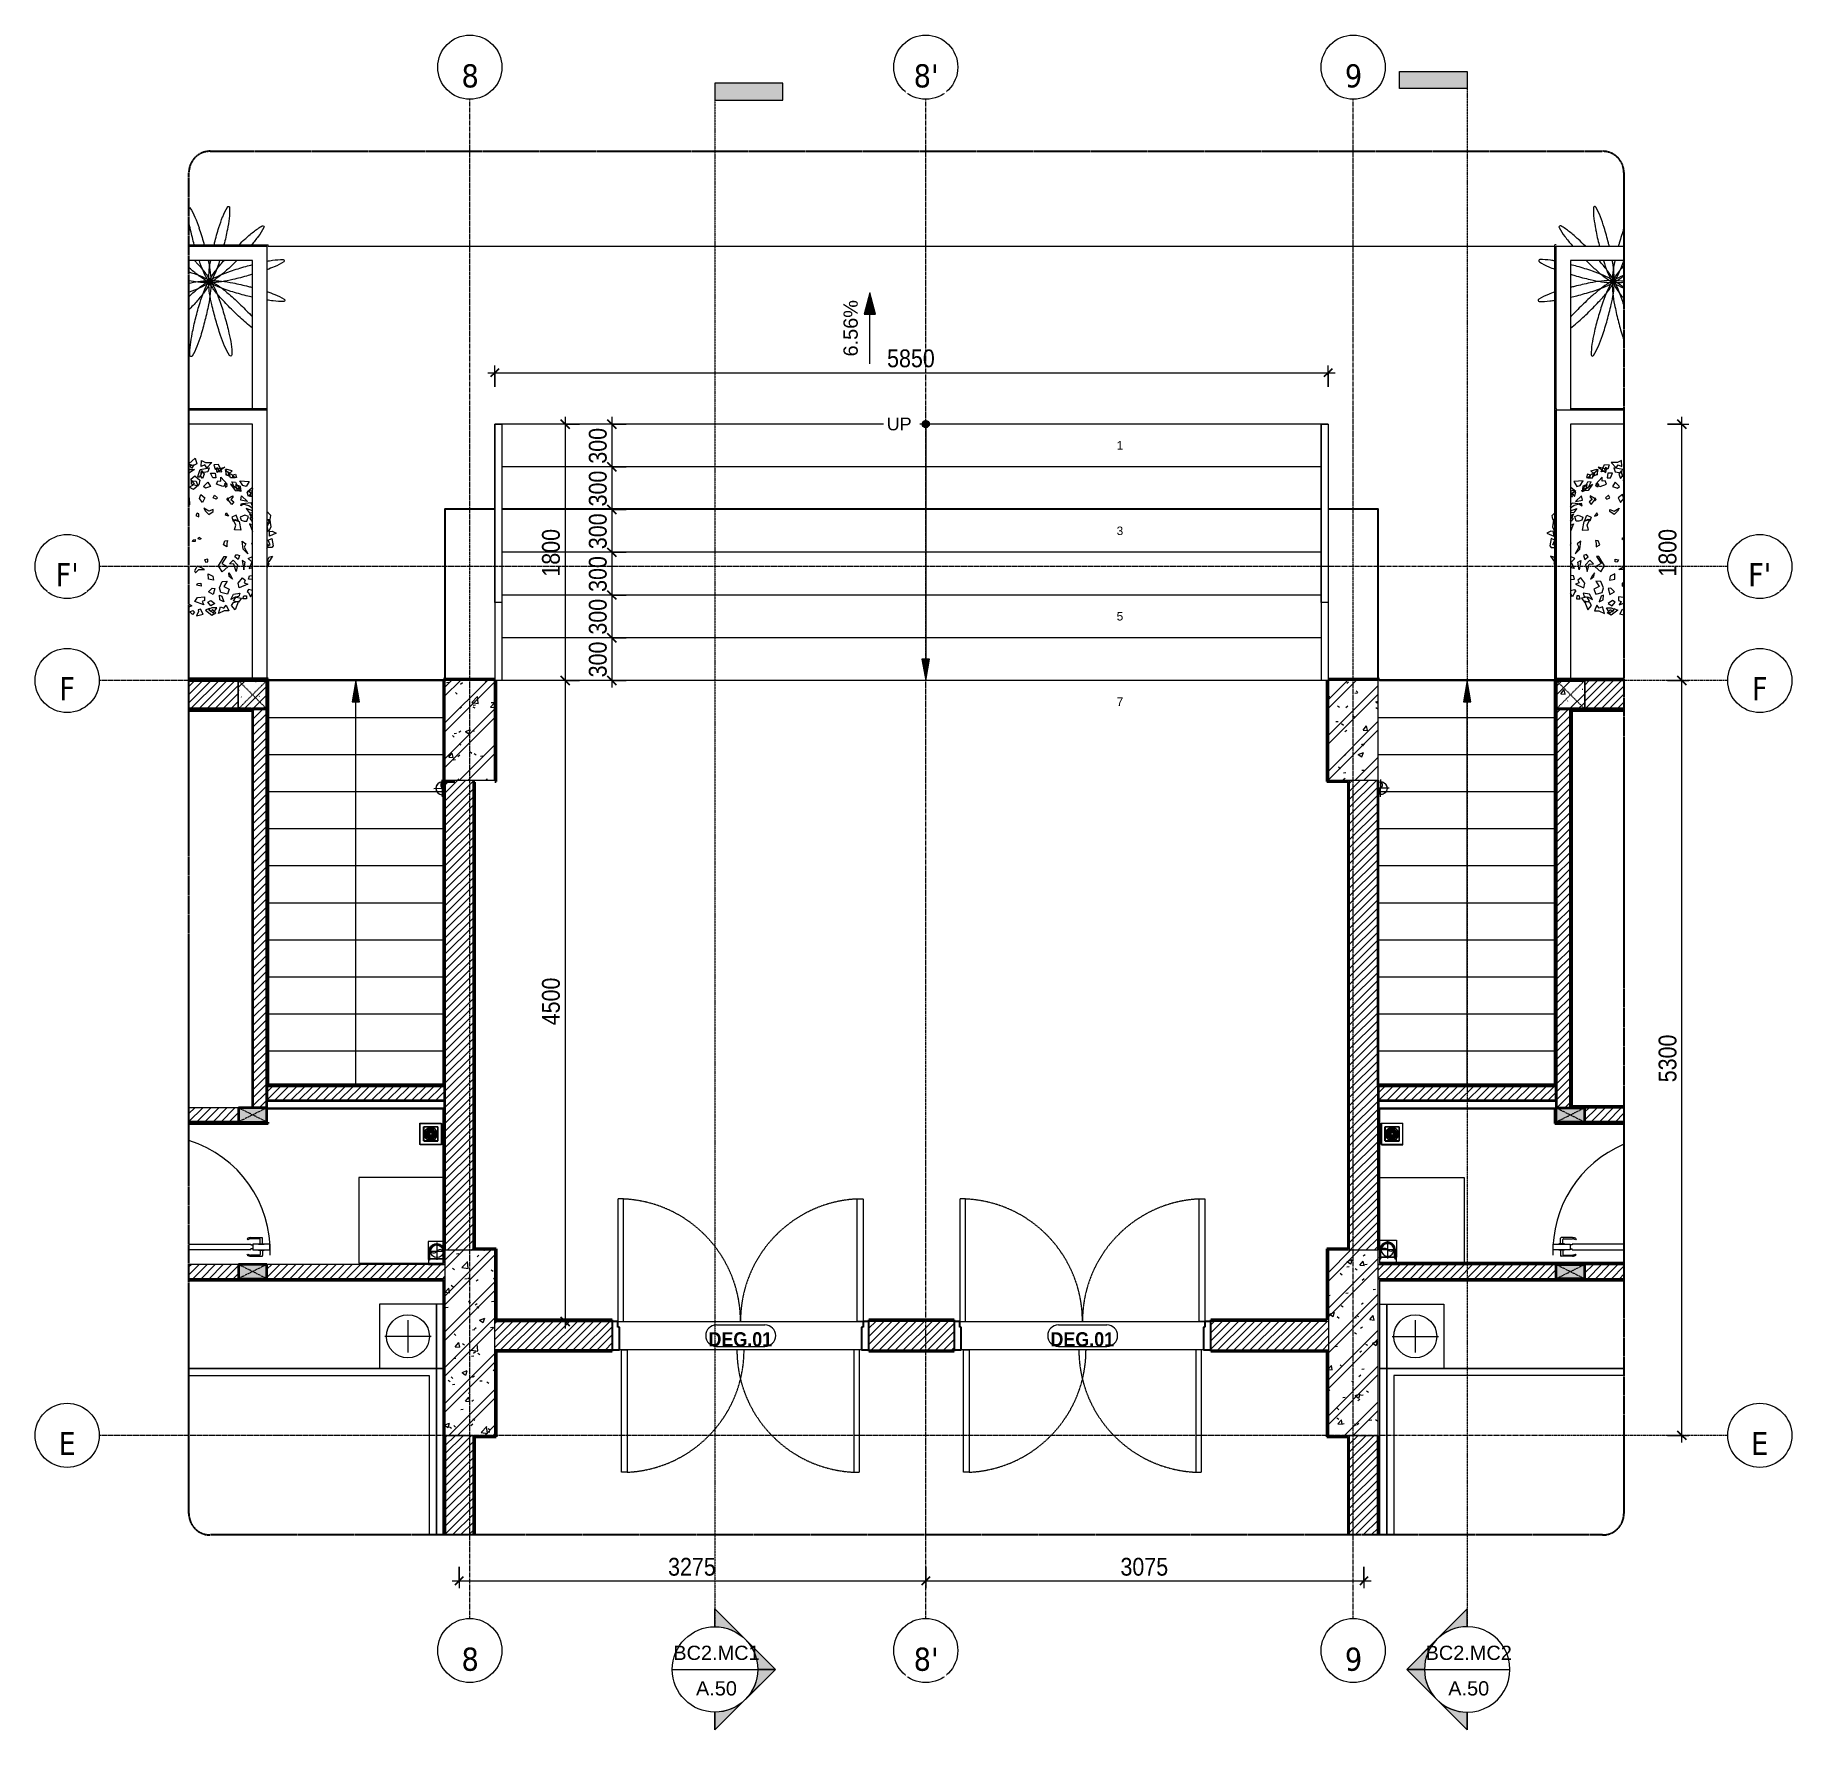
# Model space of a CAD drawing. Header units: millimetres. Extents: x 74302 to 149682, y -1785 to 49068.
# Drawn here: x 74302 to 86631, y 37169 to 49068 of the extents above; entities that cross this region are included whole.
import ezdxf

# ---------------------------------------------------------------- set-up
doc = ezdxf.new("R2010")
doc.units = ezdxf.units.MM
for name, pattern in [('Dash', [6, 3, -3]), ('Dash - Tight', [4.5, 3, -1.5]), ('Dash Dot 3_16_', [7.9375, 4.7625, -1.5875, 0, -1.5875]), ('Grid Line', [22.225, 12.7, -3.175, 3.175, -3.175]), ('Hidden', [7.14375, 4.7625, -2.38125]), ('IMPORT-CENTER _3_', [10.16, 6.35, -1.27, 1.27, -1.27])]:
    doc.linetypes.add(name, pattern=pattern)
for name, color, linetype, lineweight in [('0-1', 7, 'Continuous', 5), ('A-ANNO-DIMS', 211, 'Continuous', 9), ('A-ANNO-DIMS-50', 211, 'Continuous', 9), ('A-DETL-GENF-1', 7, 'Continuous', 18), ('A-DETL-GENF-2', 92, 'Dash - Tight', 18), ('A-DETL-GENF-3', 92, 'Hidden', 25), ('A-DOOR', 31, 'Continuous', 18), ('A-DOOR-FRAM', 31, 'Continuous', 25), ('A-DOOR-IDEN', 31, 'Continuous', 9), ('A-FLOR', 192, 'Continuous', 18), ('A-FLOR-HRAL', 11, 'Continuous', 18), ('A-FLOR-HRAL-1', 7, 'Continuous', 18), ('A-WALL', 113, 'Continuous', 18), ('A-WALL-1', 7, 'Continuous', 18), ('A-WALL-2', 250, 'Continuous', 35), ('A-WALL-3', 113, 'Continuous', 35), ('A-WALL-PATT-1', 9, 'Continuous', 18), ('A-WALL-PATT-2', 7, 'Continuous', 18), ('A-WALL-PATT-3', 111, 'Continuous', 18), ('C-PRKG', 70, 'Continuous', 18), ('G-ANNO-DIMS', 111, 'Continuous', 9), ('G-ANNO-SYMB', 111, 'Continuous', 9), ('G-ANNO-SYMB-1', 111, 'Dash Dot 3_16_', 18), ('G-IMPT', 8, 'Continuous', 18), ('G-IMPT-1', 254, 'Continuous', 18), ('G-IMPT-2', 8, 'Continuous', 25), ('G-IMPT-3', 8, 'IMPORT-CENTER _3_', 18), ('I-FURN', 30, 'Continuous', 18), ('I-FURN-1', 253, 'Continuous', 18), ('I-WALL-1', 250, 'Continuous', 35), ('I-WALL-2', 7, 'Continuous', 18), ('I-WALL-3', 2, 'Continuous', 35), ('L-PLNT-1', 253, 'Continuous', 18), ('M-EQPM', 50, 'Continuous', 18), ('M-EQPM-1', 7, 'Continuous', 18), ('S-COLS', 52, 'Continuous', 18), ('S-COLS-1', 9, 'Continuous', 18), ('S-COLS-2', 250, 'Continuous', 35), ('S-COLS-3', 52, 'Dash', 18), ('S-COLS-4', 52, 'Continuous', 35), ('S-COLS-HDLN', 52, 'Dash', 18), ('S-COLS-HDLN-1', 7, 'Dash', 18), ('S-GRID-1', 1, 'Grid Line', 9), ('S-GRID-IDEN', 1, 'Continuous', 9), ('S-STRS', 31, 'Continuous', 18), ('S-STRS-ANNO', 31, 'Continuous', 18), ('S-STRS-IDEN', 31, 'Continuous', 18)]:
    doc.layers.add(name, color=color, linetype=linetype, lineweight=lineweight)
doc.styles.add('Arial', font='arial.ttf', dxfattribs={"height": 90})
doc.styles.add('Arial_1', font='arial.ttf', dxfattribs={"height": 59.53})
doc.styles.add('Arial_2', font='arial.ttf', dxfattribs={"height": 100})
doc.styles.add('Arial_3', font='arial.ttf', dxfattribs={"height": 100})
doc.styles.add('Arial_B', font='arialbd.ttf', dxfattribs={"width": 0.9, "height": 100})
doc.styles.add('Tahoma_B', font='tahomabd.ttf', dxfattribs={"height": 162.5})
doc.styles.add('UTM Avo', font='', dxfattribs={"width": 0.9, "height": 125})
doc.styles.get('UTM Avo').set_extended_font_data('UTM Avo')
doc.dimstyles.new('1_Dim_chi_tiet_2_5', dxfattribs={"dimscale": 304.8, "dimtxt": 124.912619, "dimasz": 0.19685, "dimexe": 0.164042, "dimexo": 0.0625, "dimgap": 0.016404, "dimtad": 1, "dimdec": 0, "dimrnd": 5, "dimzin": 0, "dimdsep": 46, "dimtxsty": 'UTM Avo', "dimblk1": 'OBLIQUE', "dimblk2": 'OBLIQUE', "dimsah": 1, "dimcen": 0.09, "dimdle": 0.164042, "dimazin": 0, "dimtfac": 1, "dimtdec": 4, "dimtix": 1, "dimtmove": 0, "dimatfit": 3, "dimfxl": 0.328084, "dimfxlon": 1, "dimtvp": 1, "dimtolj": 1, "dimtzin": 0, "dimarcsym": 2})
pattern_1 = [(45, (0, 0), (-125.7236, 125.7236), []), (45, (0, 190.5), (-125.7236, 125.7236), [])]
pattern_2 = [(50, (0, 0), (364.3679, -31.8783), [38.1, -419.1]), (355, (0, 0), (-70.4859, 382.1133), [30.48, -335.28]), (100.451, (30.36, -2.66), (293.885, 350.2334), [32.38, -356.18]), (46.184, (0, 101.6), (542.1585, -84.0858), [57.15, -628.65]), (96.636, (45.2, 94.6), (474.805, 494.8554), [48.57, -534.27]), (351.184, (0, 101.6), (474.8102, 494.85), [45.72, -502.92]), (21, (50.8, 76.2), (303.2285, -204.5305), [38.1, -419.1]), (326, (50.8, 76.2), (123.6039, 368.376), [30.48, -335.28]), (71.451, (76.07, 59.16), (426.8341, 163.8427), [32.38, -356.18]), (37.5, (0, 0), (6.17665, 169.11015), [16.764, -314.452, 16.764, -323.596, -336.55]), (37.5, (0, 0), (6.17665, 169.11015), [-671.576, 16.764, -319.786]), (7.5, (0, 0), (133.63888, 200.3615), [16.764, -177.292, 16.764, -306.832, -128.27]), (7.5, (0, 0), (133.63888, 200.3615), [-517.652, 16.764, -111.506]), (327.5, (-113.28, 0), (271.18182, -11.45836), [16.764, -110.236, 16.764, -379.476, -525.78]), (327.5, (-113.28, 0), (271.18182, -11.45836), [-523.24, 16.764, -509.016]), (317.5, (-164.08, 0), (296.2585, 50.85285), [16.764, -148.336, 16.764, -246.38, -373.38]), (317.5, (-164.08, 0), (296.2585, 50.85285), [-428.244, 16.764, -356.616])]
pattern_3 = [(45, (0, 0), (-28.284271, 28.284271), [])]
pattern_4 = [(45, (0, 0), (-26.516504, 26.516504), [])]
pattern_5 = [(50, (0, 0), (364.3679, -31.8783), [38.1, -419.1]), (355, (0, 0), (-70.4859, 382.1133), [30.48, -335.28]), (100.451, (30.36, -2.66), (293.885, 350.2334), [32.38, -356.18]), (46.184, (0, 101.6), (542.1585, -84.0858), [57.15, -628.65]), (96.636, (45.2, 94.6), (474.805, 494.8554), [48.57, -534.27]), (351.184, (0, 101.6), (474.8102, 494.85), [45.72, -502.92]), (21, (50.8, 76.2), (303.2285, -204.5305), [38.1, -419.1]), (326, (50.8, 76.2), (123.6039, 368.376), [30.48, -335.28]), (71.451, (76.07, 59.16), (426.8341, 163.8427), [32.38, -356.18]), (37.5, (0, 0), (6.17665, 169.11015), [3.353, -327.863, 3.353, -337.007, -336.55]), (37.5, (0, 0), (6.17665, 169.11015), [-671.576, 3.353, -333.197]), (7.5, (0, 0), (133.63888, 200.3615), [3.353, -190.703, 3.353, -320.243, -128.27]), (7.5, (0, 0), (133.63888, 200.3615), [-517.652, 3.353, -124.917]), (327.5, (-113.28, 0), (271.18182, -11.45836), [3.353, -123.647, 3.353, -392.887, -525.78]), (327.5, (-113.28, 0), (271.18182, -11.45836), [-523.24, 3.353, -522.427]), (317.5, (-164.08, 0), (296.2585, 50.85285), [3.353, -161.747, 3.353, -259.791, -373.38]), (317.5, (-164.08, 0), (296.2585, 50.85285), [-428.244, 3.353, -370.027]), (45, (0, 0), (-125.7236, 125.7236), []), (45, (0, 190.5), (-125.7236, 125.7236), [])]

msp = doc.modelspace()

# ---------------------------------------------------------------- texts
at = {"layer": 'A-DOOR-IDEN', "char_height": 100, "width": 458.55, "attachment_point": 5, "line_spacing_factor": 0.936439, "style": 'Arial_B'}
for insert in [(79251.1, 39910.7), (81651.1, 39910.7)]:
    msp.add_mtext('\\pt2.25,4.5,6.75,9,11.25,13.5,15.75,18,20.25,22.5,24.75,27,29.25,31.5,33.75,36,38.25,40.5,42.75,45,47.25,49.5,51.75,54,56.25,58.5,60.75,63,65.25,67.5,69.75,72;DEG.01', dxfattribs=dict(at, insert=insert))
at = {"layer": 'G-ANNO-DIMS', "insert": (79975.1, 46811.8), "char_height": 100, "width": 473.789, "attachment_point": 1, "rotation": 90, "line_spacing_factor": 0.941778, "style": 'Arial_3'}
msp.add_mtext('6.56%', dxfattribs=at)
at = {"layer": 'G-ANNO-SYMB', "char_height": 100, "attachment_point": 5, "line_spacing_factor": 0.936439, "style": 'Arial_2'}
for s, insert, width in [('\\pt635,1270,1905,2540,3175,3810,4445,5080,5715,6350,6985,7620,8255,8890,9525,10160,10795,11430,12065,12700,13335,13970,14605,15240,15875,16510,17145,17780,18415,19050,19685,20320;BC2.MC1', (79083.6, 37709.4), 618.5), ('\\pt635,1270,1905,2540,3175,3810,4445,5080,5715,6350,6985,7620,8255,8890,9525,10160,10795,11430,12065,12700,13335,13970,14605,15240,15875,16510,17145,17780,18415,19050,19685,20320;BC2.MC2', (84363.2, 37709.4), 618.5), ('\\pt635,1270,1905,2540,3175,3810,4445,5080,5715,6350,6985,7620,8255,8890,9525,10160,10795,11430,12065,12700,13335,13970,14605,15240,15875,16510,17145,17780,18415,19050,19685,20320;A.50', (79083.6, 37459.9), 297.5), ('\\pt635,1270,1905,2540,3175,3810,4445,5080,5715,6350,6985,7620,8255,8890,9525,10160,10795,11430,12065,12700,13335,13970,14605,15240,15875,16510,17145,17780,18415,19050,19685,20320;A.50', (84363.2, 37459.9), 297.5)]:
    msp.add_mtext(s, dxfattribs=dict(at, insert=insert, width=width))
at = {"layer": 'S-STRS-ANNO', "char_height": 59.5, "width": 54.943, "attachment_point": 1, "line_spacing_factor": 0.941778, "style": 'Arial_1'}
for s, insert in [('1', (81892.2, 46217.5)), ('3', (81892.2, 45617.5)), ('5', (81892.2, 45017.5)), ('7', (81892.2, 44417.5))]:
    msp.add_mtext(s, dxfattribs=dict(at, insert=insert))

# ---------------------------------------------------------------- blocks, each defined once
blk = doc.blocks.new('NCV_TKTC_KET CAU_rvt-1-TKCS_SẢNH - BẬC CẤP 2 - MẶT BẰNG')
at = {"layer": 'S-COLS-1'}
h = blk.add_hatch(dxfattribs=at)
h.set_pattern_fill('FP_2', color=256, style=0, pattern_type=2)
h.set_pattern_definition(pattern_1)
h.paths.add_polyline_path([(77528, 43837), (77528, 44537), (77178, 44537), (77178, 43837)])
h = blk.add_hatch(dxfattribs=at)
h.set_pattern_fill('FP_3', color=256, style=0, pattern_type=2)
h.set_pattern_definition(pattern_2)
h.paths.add_polyline_path([(77528, 43837), (77528, 44537), (77178, 44537), (77178, 43837)])
h = blk.add_hatch(dxfattribs=at)
h.set_pattern_fill('FP_2', color=256, style=0, pattern_type=2)
h.set_pattern_definition(pattern_1)
h.paths.add_polyline_path([(83728, 43837), (83728, 44537), (83378, 44537), (83378, 43837)])
h = blk.add_hatch(dxfattribs=at)
h.set_pattern_fill('FP_3', color=256, style=0, pattern_type=2)
h.set_pattern_definition(pattern_2)
h.paths.add_polyline_path([(83728, 43837), (83728, 44537), (83378, 44537), (83378, 43837)])
h = blk.add_hatch(dxfattribs=at)
h.set_pattern_fill('FP_2', color=256, style=0, pattern_type=2)
h.set_pattern_definition(pattern_1)
h.paths.add_polyline_path([(77528, 39237), (77528, 40537), (77178, 40537), (77178, 39237)])
h = blk.add_hatch(dxfattribs=at)
h.set_pattern_fill('FP_3', color=256, style=0, pattern_type=2)
h.set_pattern_definition(pattern_2)
h.paths.add_polyline_path([(77528, 39237), (77528, 40537), (77178, 40537), (77178, 39237)])
h = blk.add_hatch(dxfattribs=at)
h.set_pattern_fill('FP_2', color=256, style=0, pattern_type=2)
h.set_pattern_definition(pattern_1)
h.paths.add_polyline_path([(83728, 39237), (83728, 40537), (83378, 40537), (83378, 39237)])
h = blk.add_hatch(dxfattribs=at)
h.set_pattern_fill('FP_3', color=256, style=0, pattern_type=2)
h.set_pattern_definition(pattern_2)
h.paths.add_polyline_path([(83728, 39237), (83728, 40537), (83378, 40537), (83378, 39237)])
at = {"layer": 'A-FLOR'}
blk.add_line((83327, 44537), (77578, 44537), dxfattribs=at)
at = {"layer": 'S-COLS'}
for p, q in [((77528, 44537), (77178, 44537)), ((77178, 44537), (77178, 43837)), ((77528, 43837), (77528, 44537)), ((83728, 44537), (83378, 44537)), ((83378, 44537), (83378, 43837)), ((83728, 43837), (83728, 44537)), ((77178, 43837), (77528, 43837)), ((83378, 43837), (83728, 43837)), ((77528, 40537), (77178, 40537)), ((77178, 40537), (77178, 39237)), ((77528, 39237), (77528, 40537)), ((83728, 40537), (83378, 40537)), ((83378, 40537), (83378, 39237)), ((83728, 39237), (83728, 40537)), ((77178, 39237), (77528, 39237)), ((83378, 39237), (83728, 39237))]:
    blk.add_line(p, q, dxfattribs=at)
blk = doc.blocks.new('GIUONG NGU-2TAB-1600x2000 - GIUONG NGU-2TAB-1600x2000-842839-TKCS_SẢNH - BẬC CẤP 2 - MẶT BẰNG')
at = {"layer": 'I-FURN-1'}
for p, q in [((8, 0), (8, -50)), ((458, -50), (458, 0)), ((458, 0), (458, -50)), ((458, -50), (8, -50)), ((8, -50), (8, -450)), ((8, -50), (458, -50)), ((458, -50), (8, -50)), ((8, -50), (8, -450)), ((233, -87), (233, -413)), ((458, -450), (458, -50)), ((1628, -50), (458, -50)), ((458, -50), (458, -1787)), ((458, -50), (1628, -50)), ((458, -1787), (458, -50)), ((458, -450), (458, -50)), ((458, -50), (1628, -50)), ((508, -100), (1628, -100)), ((508, -1787), (508, -100)), ((120, -250), (347, -250)), ((8, -450), (458, -450)), ((8, -450), (458, -450))]:
    blk.add_line(p, q, dxfattribs=at)
blk.add_circle((233, -250), 151, dxfattribs=at)
blk = doc.blocks.new('MAY GIAT - MAY GIAT_dwg-348053-TKCS_SẢNH - BẬC CẤP 2 - MẶT BẰNG')
at = {"layer": 'G-IMPT-1', "flags": 128}
blk.add_lwpolyline([(5, 597), (5, 2), (605, 2), (605, 597)], dxfattribs=at)
blk = doc.blocks.new('MAY GIAT - MAY GIAT-348233-TKCS_SẢNH - BẬC CẤP 2 - MẶT BẰNG')
at = {"layer": 'I-FURN-1'}
for p, q in [((5, 597), (5, 2)), ((605, 2), (605, 597)), ((5, 2), (605, 2))]:
    blk.add_line(p, q, dxfattribs=at)
blk.add_blockref('MAY GIAT - MAY GIAT_dwg-348053-TKCS_SẢNH - BẬC CẤP 2 - MẶT BẰNG', (0, 0))
blk = doc.blocks.new('THU NUOC - THU NUOC-455054-TKCS_SẢNH - BẬC CẤP 2 - MẶT BẰNG')
at = {"layer": 'M-EQPM-1'}
for p, q in [((-66, -71), (-66, 79)), ((-66, 79), (84, 79)), ((59, 54), (-41, 54)), ((-41, 54), (-41, -46)), ((-23, 20), (41, 20)), ((41, 14), (-23, 14)), ((-23, 7), (1, 7)), ((1, 1), (-23, 1)), ((-11, 32), (28, 32)), ((28, 26), (-11, 26)), ((-1, 44), (19, 44)), ((19, 38), (-1, 38)), ((1, 7), (1, 1)), ((17, 1), (17, 7)), ((17, 7), (41, 7)), ((41, 1), (17, 1)), ((59, -46), (59, 54)), ((84, 79), (84, -71)), ((84, -71), (-66, -71)), ((-41, -46), (59, -46)), ((-23, -5), (41, -5)), ((41, -11), (-23, -11)), ((-11, -17), (28, -17)), ((28, -23), (-11, -23)), ((-1, -30), (19, -30)), ((19, -36), (-1, -36))]:
    blk.add_line(p, q, dxfattribs=at)
for centre, radius, start, end in [((9, 4), 45, 0, 180), ((9, 4), 45, 360, 180), ((9, 4), 45, 180, 0), ((9, 4), 45, 180, 360), ((-23, 17), 3, 90, 270), ((-23, 4), 3, 90, 270), ((-11, 29), 3, 90, 270), ((-1, 41), 3, 90, 270), ((19, 41), 3, 270, 90), ((28, 29), 3, 270, 90), ((41, 17), 3, 270, 90), ((41, 4), 3, 270, 90), ((-23, -8), 3, 90, 270), ((-11, -20), 3, 90, 270), ((-1, -33), 3, 90, 270), ((19, -33), 3, 270, 90), ((28, -20), 3, 270, 90), ((41, -8), 3, 270, 90)]:
    blk.add_arc(centre, radius, start, end, dxfattribs=at)
blk = doc.blocks.new('G1_SOF - BO TRU - 100x200-745959-TKCS_SẢNH - BẬC CẤP 2 - MẶT BẰNG')
at = {"layer": 'S-COLS-1'}
blk.add_hatch(color=256, dxfattribs=at).paths.add_polyline_path([(50, 100), (-50, 100), (-50, -100), (50, -100)])
at = {"layer": 'S-COLS-2'}
for p, q in [((50, 100), (-50, 100)), ((-50, 100), (-50, -100)), ((50, -100), (50, 100)), ((-50, -100), (50, -100))]:
    blk.add_line(p, q, dxfattribs=at)
at = {"layer": 'S-COLS-HDLN-1'}
for p, q in [((50, 100), (-50, -100)), ((-50, 100), (50, -100))]:
    blk.add_line(p, q, dxfattribs=at)
blk = doc.blocks.new('Railing - Railing-969000-TKCS_SẢNH - BẬC CẤP 2 - MẶT BẰNG')
at = {"layer": 'A-FLOR-HRAL-1'}
blk.add_line((60829, 31066), (60829, 29277), dxfattribs=at)
blk = doc.blocks.new('Railing - Railing-969001-TKCS_SẢNH - BẬC CẤP 2 - MẶT BẰNG')
at = {"layer": 'A-FLOR-HRAL-1'}
blk.add_line((60829, 32266), (60829, 31186), dxfattribs=at)
blk = doc.blocks.new('DOOR_CW_01 CANH MO-PANEL KINH - DIG_01-900x2200-CỬA NHÔM KÍNH-400860-TKCS_SẢNH - BẬC CẤP 2 - MẶT BẰNG')
at = {"layer": 'A-DETL-GENF-1'}
for p, q in [((-397, -738), (-397, -303)), ((-357, -303), (-357, -738)), ((-442, -737), (-442, -816)), ((-434, -711), (-427, -716)), ((-434, -800), (-434, -737)), ((-397, -738), (-391, -738)), ((-391, -752), (-391, -738)), ((-357, -738), (-363, -738)), ((-363, -738), (-363, -752)), ((-320, -711), (-327, -716)), ((-320, -800), (-320, -737)), ((-312, -737), (-312, -816)), ((-399, -820), (-438, -820)), ((-399, -804), (-430, -804)), ((-399, -792), (-399, -832)), ((-397, -792), (-399, -792)), ((-399, -832), (-397, -832)), ((-357, -752), (-397, -752)), ((-397, -752), (-397, -872)), ((-397, -792), (-397, -832)), ((-363, -752), (-391, -752)), ((-357, -872), (-357, -752)), ((-357, -792), (-357, -832)), ((-357, -792), (-355, -792)), ((-355, -832), (-357, -832)), ((-355, -792), (-355, -832)), ((-355, -804), (-324, -804)), ((-355, -820), (-316, -820)), ((-397, -872), (-357, -872))]:
    blk.add_line(p, q, dxfattribs=at)
for centre, radius, start, end in [((-407, -60), 814, 268, 342.5981), ((-397, -737), 45, 145, 180), ((-397, -737), 37, 145, 180), ((-357, -737), 37, 0, 35), ((-357, -737), 45, 360, 35), ((-438, -816), 4, 180, 270), ((-430, -800), 4, 180, 270), ((-324, -800), 4, 270, 0), ((-316, -816), 4, 270, 0)]:
    blk.add_arc(centre, radius, start, end, dxfattribs=at)
blk = doc.blocks.new('GIUONG NGU-2TAB-1600x2000 - GIUONG NGU-2TAB-1600x2000-851491-TKCS_SẢNH - BẬC CẤP 2 - MẶT BẰNG')
at = {"layer": 'I-FURN-1'}
for p, q in [((458, 50), (458, 1715)), ((458, 1715), (458, 50)), ((508, 1715), (508, 100)), ((8, 50), (8, 450)), ((8, 450), (458, 450)), ((8, 450), (458, 450)), ((8, 50), (8, 450)), ((233, 87), (233, 413)), ((458, 450), (458, 50)), ((458, 450), (458, 50)), ((120, 250), (347, 250)), ((458, 50), (8, 50)), ((8, 0), (8, 50)), ((8, 50), (458, 50)), ((458, 50), (8, 50)), ((1628, 50), (458, 50)), ((458, 50), (458, 0)), ((458, 0), (458, 50)), ((458, 50), (1628, 50)), ((458, 50), (1628, 50)), ((508, 100), (1628, 100))]:
    blk.add_line(p, q, dxfattribs=at)
blk.add_circle((233, 250), 151, dxfattribs=at)
blk = doc.blocks.new('MAY GIAT - MAY GIAT_dwg-V1-TKCS_SẢNH - BẬC CẤP 2 - MẶT BẰNG')
at = {"layer": 'G-IMPT-1', "flags": 128}
blk.add_lwpolyline([(5, 597), (5, 2), (605, 2)], dxfattribs=at)
blk = doc.blocks.new('MAY GIAT - MAY GIAT-401071-TKCS_SẢNH - BẬC CẤP 2 - MẶT BẰNG')
at = {"layer": 'I-FURN-1'}
for p, q in [((5, -2), (605, -2)), ((5, -597), (5, -2))]:
    blk.add_line(p, q, dxfattribs=at)
at = {"extrusion": (0, 0, -1), "zscale": -1, "rotation": 180}
blk.add_blockref('MAY GIAT - MAY GIAT_dwg-V1-TKCS_SẢNH - BẬC CẤP 2 - MẶT BẰNG', (0, 0), dxfattribs=at)
blk = doc.blocks.new('THU NUOC - THU NUOC-461820-TKCS_SẢNH - BẬC CẤP 2 - MẶT BẰNG')
at = {"layer": 'M-EQPM-1'}
for p, q in [((-66, 71), (-66, -79)), ((84, 71), (-66, 71)), ((59, 46), (-41, 46)), ((-41, 46), (-41, -54)), ((-23, 11), (41, 11)), ((41, 5), (-23, 5)), ((-11, 23), (28, 23)), ((28, 17), (-11, 17)), ((-1, 36), (19, 36)), ((19, 30), (-1, 30)), ((59, -54), (59, 46)), ((84, -79), (84, 71)), ((-66, -79), (84, -79)), ((-41, -54), (59, -54)), ((-23, -1), (1, -1)), ((1, -7), (-23, -7)), ((-23, -14), (41, -14)), ((41, -20), (-23, -20)), ((-11, -26), (28, -26)), ((28, -32), (-11, -32)), ((-1, -38), (19, -38)), ((19, -44), (-1, -44)), ((1, -1), (1, -7)), ((17, -1), (41, -1)), ((17, -7), (17, -1)), ((41, -7), (17, -7))]:
    blk.add_line(p, q, dxfattribs=at)
for centre, radius, start, end in [((9, -4), 45, 0, 180), ((9, -4), 45, 0, 180), ((-23, 8), 3, 90, 270), ((-11, 20), 3, 90, 270), ((-1, 33), 3, 90, 270), ((19, 33), 3, 270, 90), ((28, 20), 3, 270, 90), ((41, 8), 3, 270, 90), ((9, -4), 45, 180, 360), ((9, -4), 45, 180, 360), ((-23, -4), 3, 90, 270), ((-23, -17), 3, 90, 270), ((-11, -29), 3, 90, 270), ((-1, -41), 3, 90, 270), ((19, -41), 3, 270, 90), ((28, -29), 3, 270, 90), ((41, -4), 3, 270, 90), ((41, -17), 3, 270, 90)]:
    blk.add_arc(centre, radius, start, end, dxfattribs=at)
blk = doc.blocks.new('G1_SOF - BO TRU - 100x200-746114-TKCS_SẢNH - BẬC CẤP 2 - MẶT BẰNG')
at = {"layer": 'S-COLS-1'}
blk.add_hatch(color=256, dxfattribs=at).paths.add_polyline_path([(50, -100), (50, 100), (-50, 100), (-50, -100)])
at = {"layer": 'S-COLS-2'}
for p, q in [((-50, 100), (50, 100)), ((-50, -100), (-50, 100)), ((50, 100), (50, -100)), ((50, -100), (-50, -100))]:
    blk.add_line(p, q, dxfattribs=at)
at = {"layer": 'S-COLS-HDLN-1'}
for p, q in [((50, -100), (-50, 100)), ((-50, -100), (50, 100))]:
    blk.add_line(p, q, dxfattribs=at)
blk = doc.blocks.new('DOOR_CW_01 CANH MO-PANEL KINH - DIG_01-900x2200-CỬA NHÔM KÍNH-400868-TKCS_SẢNH - BẬC CẤP 2 - MẶT BẰNG')
at = {"layer": 'A-DETL-GENF-1'}
for p, q in [((-397, 872), (-357, 872)), ((-397, 752), (-397, 872)), ((-357, 872), (-357, 752)), ((-442, 737), (-442, 816)), ((-399, 820), (-438, 820)), ((-434, 800), (-434, 737)), ((-399, 804), (-430, 804)), ((-399, 832), (-397, 832)), ((-399, 792), (-399, 832)), ((-397, 792), (-399, 792)), ((-397, 792), (-397, 832)), ((-357, 752), (-397, 752)), ((-363, 752), (-391, 752)), ((-391, 752), (-391, 738)), ((-363, 738), (-363, 752)), ((-357, 792), (-357, 832)), ((-355, 832), (-357, 832)), ((-357, 792), (-355, 792)), ((-355, 792), (-355, 832)), ((-355, 820), (-316, 820)), ((-355, 804), (-324, 804)), ((-320, 800), (-320, 737)), ((-312, 737), (-312, 816)), ((-434, 711), (-427, 716)), ((-397, 738), (-391, 738)), ((-397, 738), (-397, 375)), ((-357, 738), (-363, 738)), ((-357, 375), (-357, 738)), ((-320, 711), (-327, 716))]:
    blk.add_line(p, q, dxfattribs=at)
for centre, radius, start, end in [((-407, 60), 814, 22.7713, 92), ((-438, 816), 4, 90, 180), ((-430, 800), 4, 90, 180), ((-324, 800), 4, 360, 90), ((-316, 816), 4, 0, 90), ((-397, 737), 45, 180, 215), ((-397, 737), 37, 180, 215), ((-357, 737), 37, 325, 0), ((-357, 737), 45, 325, 0)]:
    blk.add_arc(centre, radius, start, end, dxfattribs=at)
blk = doc.blocks.new('NCV_TKTC_TANG 1_rvt-1-TKCS_SẢNH - BẬC CẤP 2 - MẶT BẰNG')
at = {"layer": 'A-WALL-PATT-1'}
h = blk.add_hatch(dxfattribs=at)
h.set_pattern_fill('FP_1', color=256, style=0, pattern_type=2)
h.set_pattern_definition(pattern_3)
h.paths.add_polyline_path([(75828, 41537), (75928, 41537), (75928, 44337), (75828, 44337), (75828, 42113)])
h = blk.add_hatch(dxfattribs=at)
h.set_pattern_fill('FP_1', color=256, style=0, pattern_type=2)
h.set_pattern_definition(pattern_3)
h.paths.add_polyline_path([(85078, 41537), (85078, 44337), (84978, 44337), (84978, 41537)])
h = blk.add_hatch(dxfattribs=at)
h.set_pattern_fill('FP_1', color=256, style=0, pattern_type=2)
h.set_pattern_definition(pattern_3)
h.paths.add_polyline_path([(75728, 41437), (75728, 41537), (75381, 41537), (75381, 41437)])
h = blk.add_hatch(dxfattribs=at)
h.set_pattern_fill('FP_1', color=256, style=0, pattern_type=2)
h.set_pattern_definition(pattern_3)
h.paths.add_polyline_path([(85177, 41437), (85453, 41437), (85453, 41537), (85177, 41537), (85177, 41533)])
h = blk.add_hatch(dxfattribs=at)
h.set_pattern_fill('FP_1', color=256, style=0, pattern_type=2)
h.set_pattern_definition(pattern_3)
h.paths.add_polyline_path([(77178, 40337), (77178, 40437), (75928, 40437), (75928, 40337), (76586, 40337)])
h.paths.add_polyline_path([(75728, 40337), (75728, 40437), (75381, 40437), (75381, 40337)])
h = blk.add_hatch(dxfattribs=at)
h.set_pattern_fill('FP_1', color=256, style=0, pattern_type=2)
h.set_pattern_definition(pattern_3)
h.paths.add_polyline_path([(83728, 40337), (84977, 40337), (84977, 40437), (83728, 40437), (83728, 40415)])
h.paths.add_polyline_path([(85177, 40337), (85453, 40337), (85453, 40437), (85177, 40437), (85177, 40408)])
at = {"layer": 'A-WALL-PATT-2'}
h = blk.add_hatch(dxfattribs=at)
h.set_pattern_fill('FP_4', color=256, style=0, pattern_type=2)
h.set_pattern_definition(pattern_4)
h.paths.add_polyline_path([(75818, 44327), (75818, 44337), (75381, 44337), (75381, 44327)])
h = blk.add_hatch(dxfattribs=at)
h.set_pattern_fill('FP_4', color=256, style=0, pattern_type=2)
h.set_pattern_definition(pattern_4)
h.paths.add_polyline_path([(85088, 41537), (85088, 44337), (85078, 44337), (85078, 41537)])
h = blk.add_hatch(dxfattribs=at)
h.set_pattern_fill('FP_4', color=256, style=0, pattern_type=2)
h.set_pattern_definition(pattern_4)
h.paths.add_polyline_path([(85088, 44327), (85453, 44327), (85453, 44337), (85088, 44337)])
h = blk.add_hatch(dxfattribs=at)
h.set_pattern_fill('FP_4', color=256, style=0, pattern_type=2)
h.set_pattern_definition(pattern_4)
h.paths.add_polyline_path([(75928, 41427), (75938, 41427), (75938, 41437), (75381, 41437), (75381, 41427), (75728, 41427)])
h = blk.add_hatch(dxfattribs=at)
h.set_pattern_fill('FP_4', color=256, style=0, pattern_type=2)
h.set_pattern_definition(pattern_4)
h.paths.add_polyline_path([(77178, 40447), (77178, 41527), (77168, 41527), (77168, 40447)])
h = blk.add_hatch(dxfattribs=at)
h.set_pattern_fill('FP_4', color=256, style=0, pattern_type=2)
h.set_pattern_definition(pattern_4)
h.paths.add_polyline_path([(84977, 41437), (84977, 41527), (84967, 41527), (84967, 41437)])
h = blk.add_hatch(dxfattribs=at)
h.set_pattern_fill('FP_4', color=256, style=0, pattern_type=2)
h.set_pattern_definition(pattern_4)
h.paths.add_polyline_path([(84977, 41427), (85453, 41427), (85453, 41437), (84967, 41437), (84967, 41427)])
h = blk.add_hatch(dxfattribs=at)
h.set_pattern_fill('FP_4', color=256, style=0, pattern_type=2)
h.set_pattern_definition(pattern_4)
h.paths.add_polyline_path([(85177, 41537), (85453, 41537), (85453, 41547), (85088, 41547), (85088, 41537)])
h = blk.add_hatch(dxfattribs=at)
h.set_pattern_fill('FP_4', color=256, style=0, pattern_type=2)
h.set_pattern_definition(pattern_4)
h.paths.add_polyline_path([(83728, 40437), (85453, 40437), (85453, 40447), (83728, 40447)])
h = blk.add_hatch(dxfattribs=at)
h.set_pattern_fill('FP_4', color=256, style=0, pattern_type=2)
h.set_pattern_definition(pattern_4)
h.paths.add_polyline_path([(77168, 40327), (77178, 40327), (77178, 40337), (75381, 40337), (75381, 40327), (76586, 40327)])
h = blk.add_hatch(dxfattribs=at)
h.set_pattern_fill('FP_4', color=256, style=0, pattern_type=2)
h.set_pattern_definition(pattern_4)
h.paths.add_polyline_path([(77178, 38537), (77178, 40327), (77168, 40327), (77168, 38537)])
h = blk.add_hatch(dxfattribs=at)
h.set_pattern_fill('FP_4', color=256, style=0, pattern_type=2)
h.set_pattern_definition(pattern_4)
h.paths.add_polyline_path([(83728, 40327), (85453, 40327), (85453, 40337), (83728, 40337)])
at = {"layer": 'A-WALL-1'}
for p, q in [((75728, 41537), (75381, 41537)), ((85177, 41537), (85453, 41537)), ((85453, 41537), (85177, 41537)), ((75728, 40437), (75381, 40437)), ((75381, 40337), (75728, 40337)), ((75728, 40337), (75381, 40337)), ((77178, 40437), (75928, 40437)), ((75928, 40337), (77178, 40337)), ((77178, 40337), (75928, 40337)), ((83728, 40437), (84977, 40437)), ((84977, 40437), (83728, 40437)), ((84977, 40337), (83728, 40337)), ((83728, 40337), (84977, 40337)), ((85177, 40437), (85453, 40437)), ((85453, 40437), (85177, 40437)), ((85453, 40337), (85177, 40337)), ((85177, 40337), (85453, 40337))]:
    blk.add_line(p, q, dxfattribs=at)
at = {"layer": 'A-WALL-2'}
for p, q in [((75828, 44337), (75828, 41537)), ((75928, 44337), (75828, 44337)), ((75928, 41537), (75928, 44337)), ((84978, 44337), (84978, 41537)), ((85078, 44337), (84978, 44337)), ((85078, 41537), (85078, 44337)), ((75381, 41437), (75728, 41437)), ((85177, 41437), (85453, 41437))]:
    blk.add_line(p, q, dxfattribs=at)
at = {"layer": 'I-WALL-1'}
for p, q in [((75818, 44337), (75381, 44337)), ((75381, 44327), (75818, 44327)), ((85088, 44337), (85078, 44337)), ((85078, 44337), (85078, 41537)), ((85453, 44337), (85088, 44337)), ((85088, 41547), (85088, 44327)), ((85088, 44327), (85453, 44327)), ((75728, 41437), (75381, 41437)), ((75381, 41427), (75938, 41427)), ((75938, 41427), (75938, 41437)), ((77168, 41527), (77168, 40447)), ((77178, 41527), (77168, 41527)), ((77178, 40537), (77178, 41527)), ((84967, 41527), (84967, 41437)), ((84977, 41527), (84967, 41527)), ((84967, 41437), (84967, 41427)), ((84967, 41427), (85453, 41427)), ((85453, 41547), (85088, 41547)), ((85453, 41437), (85177, 41437)), ((85453, 40447), (83738, 40447)), ((75381, 40327), (77168, 40327)), ((77168, 40327), (77168, 38537)), ((83738, 40327), (85453, 40327)), ((77178, 38537), (77178, 39237))]:
    blk.add_line(p, q, dxfattribs=at)
at = {"layer": 'I-WALL-2'}
for p, q in [((75928, 41537), (77178, 41537)), ((77168, 41527), (75928, 41527)), ((83728, 41537), (84977, 41537)), ((84967, 41527), (83728, 41527))]:
    blk.add_line(p, q, dxfattribs=at)
at = {"layer": 'A-DOOR'}
for name, p, rotation in [('DOOR_CW_01 CANH MO-PANEL KINH - DIG_01-900x2200-CỬA NHÔM KÍNH-400860-TKCS_SẢNH - BẬC CẤP 2 - MẶT BẰNG', (75078, 40937), 89.99999999999855), ('DOOR_CW_01 CANH MO-PANEL KINH - DIG_01-900x2200-CỬA NHÔM KÍNH-400868-TKCS_SẢNH - BẬC CẤP 2 - MẶT BẰNG', (85828, 40937), 90.00000000000144)]:
    blk.add_blockref(name, p, dxfattribs=dict(at, rotation=rotation))
at = {"layer": 'A-FLOR-HRAL'}
for name in ['Railing - Railing-969001-TKCS_SẢNH - BẬC CẤP 2 - MẶT BẰNG', 'Railing - Railing-969000-TKCS_SẢNH - BẬC CẤP 2 - MẶT BẰNG']:
    blk.add_blockref(name, (22908, 9261), dxfattribs=at)
at = {"layer": 'I-FURN'}
for name, p, rotation in [('MAY GIAT - MAY GIAT-348233-TKCS_SẢNH - BẬC CẤP 2 - MẶT BẰNG', (76571, 41052), 270), ('MAY GIAT - MAY GIAT-401071-TKCS_SẢNH - BẬC CẤP 2 - MẶT BẰNG', (84334, 41052), 270), ('GIUONG NGU-2TAB-1600x2000 - GIUONG NGU-2TAB-1600x2000-842839-TKCS_SẢNH - BẬC CẤP 2 - MẶT BẰNG', (77168, 40165), 269.9999999999999), ('GIUONG NGU-2TAB-1600x2000 - GIUONG NGU-2TAB-1600x2000-851491-TKCS_SẢNH - BẬC CẤP 2 - MẶT BẰNG', (83738, 40165), 270.0000000000001)]:
    blk.add_blockref(name, p, dxfattribs=dict(at, rotation=rotation))
at = {"layer": 'M-EQPM'}
for name, p, rotation in [('THU NUOC - THU NUOC-455054-TKCS_SẢNH - BẬC CẤP 2 - MẶT BẰNG', (77075, 41361), 269.9999999999997), ('THU NUOC - THU NUOC-461820-TKCS_SẢNH - BẬC CẤP 2 - MẶT BẰNG', (83830, 41361), 270.0000000000002)]:
    blk.add_blockref(name, p, dxfattribs=dict(at, rotation=rotation))
at = {"layer": 'S-COLS'}
for name, p, rotation in [('G1_SOF - BO TRU - 100x200-745959-TKCS_SẢNH - BẬC CẤP 2 - MẶT BẰNG', (75828, 41487), 269.9999999999989), ('G1_SOF - BO TRU - 100x200-746114-TKCS_SẢNH - BẬC CẤP 2 - MẶT BẰNG', (85077, 41487), 270.0000000000011), ('G1_SOF - BO TRU - 100x200-745959-TKCS_SẢNH - BẬC CẤP 2 - MẶT BẰNG', (75828, 40387), 269.9999999999989), ('G1_SOF - BO TRU - 100x200-746114-TKCS_SẢNH - BẬC CẤP 2 - MẶT BẰNG', (85077, 40387), 270.0000000000011)]:
    blk.add_blockref(name, p, dxfattribs=dict(at, rotation=rotation))
blk = doc.blocks.new('FD_07 - DIG_01-1800x2200-CỬA ĐI 2 CÁNH 2-2150742-TKCS_SẢNH - BẬC CẤP 2 - MẶT BẰNG')
at = {"layer": 'A-DETL-GENF-2'}
for p, q in [((-860, 960), (-860, 100)), ((-820, 960), (-860, 960)), ((-820, 100), (-820, 960)), ((820, 100), (820, 960)), ((820, 960), (860, 960)), ((860, 960), (860, 100)), ((-860, 100), (-820, 100)), ((860, 100), (820, 100)), ((-835, -960), (-835, -100)), ((-835, -100), (-795, -100)), ((-795, -100), (-795, -960)), ((835, -100), (795, -100)), ((795, -100), (795, -960)), ((835, -960), (835, -100)), ((-795, -960), (-835, -960)), ((795, -960), (835, -960))]:
    blk.add_line(p, q, dxfattribs=at)
for centre, start, end in [((-860, 100), 0, 87.3341), ((860, 100), 92.6659, 180), ((-835, -100), 272.6659, 360), ((835, -100), 180, 267.3341)]:
    blk.add_arc(centre, 860, start, end, dxfattribs=at)
at = {"layer": 'A-DOOR'}
for p, q in [((-860, 100), (860, 100)), ((850, -100), (-850, -100))]:
    blk.add_line(p, q, dxfattribs=at)
at = {"layer": 'A-DOOR-FRAM'}
for p, q in [((-860, 100), (-900, 100)), ((-900, 100), (-900, -100)), ((-860, 60), (-860, 100)), ((-850, 60), (-860, 60)), ((-850, -100), (-850, 60)), ((860, 60), (850, 60)), ((850, 60), (850, -100)), ((900, 100), (860, 100)), ((860, 100), (860, 60)), ((900, -100), (900, 100)), ((-900, -100), (-850, -100)), ((850, -100), (900, -100))]:
    blk.add_line(p, q, dxfattribs=at)
blk = doc.blocks.new('Top Rail Type - Top Rail_Internal_-939780-TKCS_SẢNH - BẬC CẤP 2 - MẶT BẰNG')
at = {"layer": 'A-FLOR-HRAL'}
for p, q in [((77528, 46337), (77578, 46337)), ((77528, 45085), (77528, 46337)), ((77578, 46337), (77578, 45085)), ((77578, 45085), (77528, 45085))]:
    blk.add_line(p, q, dxfattribs=at)
blk = doc.blocks.new('Top Rail Type - Top Rail_Internal_-V2-TKCS_SẢNH - BẬC CẤP 2 - MẶT BẰNG')
at = {"layer": 'A-FLOR-HRAL'}
for p, q in [((77578, 46337), (77528, 46337)), ((77528, 46337), (77528, 44537)), ((77578, 46337), (77578, 44537)), ((77578, 44537), (77528, 44537))]:
    blk.add_line(p, q, dxfattribs=at)
blk = doc.blocks.new('Top Rail Type - Top Rail_Internal_-939791-TKCS_SẢNH - BẬC CẤP 2 - MẶT BẰNG')
at = {"layer": 'A-FLOR-HRAL'}
for p, q in [((83327, 46337), (83377, 46337)), ((83327, 45085), (83327, 46337)), ((83377, 46337), (83377, 45085)), ((83377, 45085), (83327, 45085))]:
    blk.add_line(p, q, dxfattribs=at)
blk = doc.blocks.new('Top Rail Type - Top Rail_Internal_-V3-TKCS_SẢNH - BẬC CẤP 2 - MẶT BẰNG')
at = {"layer": 'A-FLOR-HRAL'}
for p, q in [((83377, 46337), (83327, 46337)), ((83327, 46337), (83327, 44537)), ((83377, 46337), (83377, 44537)), ((83377, 44537), (83327, 44537))]:
    blk.add_line(p, q, dxfattribs=at)
blk = doc.blocks.new('BAI XE PCCC - BAI XE PCCC-1475173-TKCS_SẢNH - BẬC CẤP 2 - MẶT BẰNG')
at = {"layer": 'C-PRKG'}
blk.add_line((3685, 0), (12715, 0), dxfattribs=at)
blk = doc.blocks.new('TKTC_XREF_251221_MB TANG 1 - TKTC_XREF_260130_MB TANG 1_dwg_CUM U_DN100-4202115-TKCS_SẢNH - BẬC CẤP 2 - MẶT BẰNG')
at = {"layer": 'G-IMPT'}
blk.add_hatch(color=256, dxfattribs=at).paths.add_polyline_path([(0, 60), (6, 60), (16, 59), (31, 53), (43, 43), (53, 31), (59, 16), (61, 0), (59, -16), (53, -30), (43, -43), (31, -53), (16, -59), (0, -61), (0, -57), (15, -55), (29, -49), (40, -40), (49, -28), (55, -15), (57, 0), (55, 15), (49, 29), (40, 40), (29, 49), (15, 55), (0, 57)])
for p, q in [((0, 60), (0, 57)), ((-79, -63), (-79, -67)), ((-77, -63), (-77, -67)), ((-75, -63), (-75, -67)), ((-73, -61), (-73, -69)), ((-67, -62), (-72, -62)), ((-67, -68), (-72, -68)), ((-65, -69), (0, -69))]:
    blk.add_line(p, q, dxfattribs=at)
at = {"layer": 'G-IMPT', "flags": 128}
for points in [[(-72, 59), (-67, 59), (-67, 60)], [(-65, 60), (-65, 57), (-67, 57), (-67, 59)], [(-73, -62), (-78, -62), (-78, -68), (-73, -68)], [(-72, -71), (-67, -71), (-67, -59), (-72, -59)], [(-67, -59), (-67, -57), (-65, -57), (-65, -73), (-67, -73), (-67, -71)], [(-65, -61), (0, -61), (0, -57)]]:
    blk.add_lwpolyline(points, dxfattribs=at)
at = {"layer": 'G-IMPT'}
for centre, radius, start, end in [((-71, 61), 1.56, 200.5492, 247.3801), ((0, 0), 61, 270, 86.38), ((0, 0), 69, 270, 61.5296), ((0, 0), 57, 270, 90), ((-78, -63), 0.96, 90, 180), ((-78, -67), 0.96, 180, 270), ((-71, -61), 1.56, 112.6199, 247.3801), ((-68, -65), 4.8, 143.1301, 216.8699), ((-71, -69), 1.56, 112.6199, 247.3801)]:
    blk.add_arc(centre, radius, start, end, dxfattribs=at)
blk = doc.blocks.new('TKTC_XREF_251221_MB TANG 1 - TKTC_XREF_260130_MB TANG 1_dwg_$cc-4202114-TKCS_SẢNH - BẬC CẤP 2 - MẶT BẰNG')
at = {"layer": 'G-IMPT'}
blk.add_circle((0, 0), 0.5, dxfattribs=at)
for centre, radius, start, end in [((0, 0), 0.5, 90, 270), ((0.19, 0.25), 0.313, 126.8699, 233.1301), ((-0.19, -0.25), 0.313, 306.8699, 53.1301)]:
    blk.add_arc(centre, radius, start, end, dxfattribs=at)
at = {"layer": 'G-IMPT-3'}
for p, q in [((-0.67, 0), (0.67, 0)), ((0, -0.67), (0, 0.51))]:
    blk.add_line(p, q, dxfattribs=at)
blk = doc.blocks.new('TKTC_XREF_251221_MB TANG 1 - TKTC_XREF_260130_MB TANG 1_dwg_CUM U_DN100-4202112-TKCS_SẢNH - BẬC CẤP 2 - MẶT BẰNG')
at = {"layer": 'G-IMPT'}
blk.add_hatch(color=256, dxfattribs=at).paths.add_polyline_path([(0, -61), (16, -59), (30, -53), (43, -43), (53, -31), (59, -16), (61, 0), (59, 16), (53, 30), (43, 43), (30, 53), (16, 59), (0, 61), (0, 57), (15, 55), (28, 49), (40, 40), (49, 28), (55, 15), (57, 0), (55, -15), (49, -29), (40, -40), (28, -49), (15, -55), (0, -57)])
for p, q in [((-79, 67), (-79, 63)), ((-77, 67), (-77, 63)), ((-75, 67), (-75, 63)), ((-73, 69), (-73, 61)), ((-67, 68), (-72, 68)), ((-67, 62), (-72, 62)), ((-65, 69), (0, 69)), ((-79, -63), (-79, -67)), ((-77, -63), (-77, -67)), ((-75, -63), (-75, -67)), ((-73, -61), (-73, -69)), ((-67, -62), (-72, -62)), ((-67, -68), (-72, -68)), ((-65, -69), (0, -69))]:
    blk.add_line(p, q, dxfattribs=at)
at = {"layer": 'G-IMPT', "flags": 128}
for points in [[(-73, 68), (-78, 68), (-78, 62), (-73, 62)], [(-72, 59), (-67, 59), (-67, 71), (-72, 71)], [(-67, 71), (-67, 73), (-65, 73), (-65, 57), (-67, 57), (-67, 59)], [(-65, 61), (0, 61), (0, 57)], [(-73, -62), (-78, -62), (-78, -68), (-73, -68)], [(-72, -71), (-67, -71), (-67, -59), (-72, -59)], [(-67, -59), (-67, -57), (-65, -57), (-65, -73), (-67, -73), (-67, -71)], [(-65, -61), (0, -61), (0, -57)]]:
    blk.add_lwpolyline(points, dxfattribs=at)
at = {"layer": 'G-IMPT'}
for centre, radius, start, end in [((-78, 67), 0.96, 90, 180), ((-78, 63), 0.96, 180, 270), ((-71, 69), 1.56, 112.6199, 247.3801), ((-68, 65), 4.8, 143.1301, 216.8699), ((-71, 61), 1.56, 112.6199, 247.3801), ((0, 0), 69, 270, 90), ((0, 0), 61, 270, 90), ((0, 0), 57, 270, 90), ((-78, -63), 0.96, 90, 180), ((-78, -67), 0.96, 180, 270), ((-71, -61), 1.56, 112.6199, 247.3801), ((-68, -65), 4.8, 143.1301, 216.8699), ((-71, -69), 1.56, 112.6199, 247.3801)]:
    blk.add_arc(centre, radius, start, end, dxfattribs=at)
blk = doc.blocks.new('TKTC_XREF_251221_MB TANG 1 - TKTC_XREF_260130_MB TANG 1_dwg_$cc-4202122-TKCS_SẢNH - BẬC CẤP 2 - MẶT BẰNG')
at = {"layer": 'G-IMPT'}
blk.add_circle((0, 0), 0.5, dxfattribs=at)
for centre, radius, start, end in [((0, 0), 0.5, 90, 270), ((0.19, 0.25), 0.313, 126.8699, 233.1301), ((-0.19, -0.25), 0.313, 306.8699, 53.1301)]:
    blk.add_arc(centre, radius, start, end, dxfattribs=at)
at = {"layer": 'G-IMPT-3'}
for p, q in [((-0.67, 0), (0.67, 0)), ((0, -0.67), (0, 0.62))]:
    blk.add_line(p, q, dxfattribs=at)
blk = doc.blocks.new('TKTC_XREF_251221_MB TANG 1 - TKTC_XREF_260130_MB TANG 1_dwg_THU NUOC - THU NUOC-444531-TKCS_MB TẦNG 1-4202124-TKCS_SẢNH - BẬC CẤP 2 - MẶT BẰNG')
at = {"layer": 'M-EQPM'}
for p, q in [((-23, 11), (41, 11)), ((41, 5), (-23, 5)), ((-11, 23), (28, 23)), ((28, 17), (-11, 17)), ((-1, 36), (19, 36)), ((19, 30), (-1, 30)), ((-23, -14), (41, -14)), ((41, -20), (-23, -20)), ((-11, -26), (28, -26)), ((28, -32), (-11, -32)), ((-1, -38), (19, -38)), ((19, -44), (-1, -44))]:
    blk.add_line(p, q, dxfattribs=at)
at = {"layer": 'M-EQPM', "flags": 128}
for points in [[(84, -79), (84, 71), (-66, 71), (-66, -79)], [(59, -54), (59, 46), (-41, 46), (-41, -54)]]:
    blk.add_lwpolyline(points, close=True, dxfattribs=at)
for points in [[(-23, -1), (1, -1), (1, -7), (-23, -7)], [(41, -7), (17, -7), (17, -1), (41, -1)]]:
    blk.add_lwpolyline(points, dxfattribs=at)
at = {"layer": 'M-EQPM'}
for centre, radius, start, end in [((9, -4), 45, 360, 180), ((9, -4), 45, 360, 180), ((-23, 8), 3, 90, 270), ((-11, 20), 3, 90, 270), ((-1, 33), 3, 90, 270), ((19, 33), 3, 270, 90), ((28, 20), 3, 270, 90), ((41, 8), 3, 270, 90), ((9, -4), 45, 180, 360), ((9, -4), 45, 180, 360), ((-23, -4), 3, 90, 270), ((-23, -17), 3, 90, 270), ((-11, -29), 3, 90, 270), ((-1, -41), 3, 90, 270), ((19, -41), 3, 270, 90), ((28, -29), 3, 270, 90), ((41, -4), 3, 270, 90), ((41, -17), 3, 270, 90)]:
    blk.add_arc(centre, radius, start, end, dxfattribs=at)
blk = doc.blocks.new('TKTC_XREF_251221_MB TANG 1 - TKTC_XREF_260130_MB TANG 1_dwg_$cc-V4-TKCS_SẢNH - BẬC CẤP 2 - MẶT BẰNG')
at = {"layer": 'G-IMPT'}
for centre, radius, start, end in [((0, 0), 0.5, 79.4766, 279.9342), ((0, 0), 0.5, 90, 270), ((0.19, 0.25), 0.313, 126.8699, 233.1301), ((-0.19, -0.25), 0.313, 25.116, 53.1301), ((-0.19, -0.25), 0.312, 306.8699, 334.4449)]:
    blk.add_arc(centre, radius, start, end, dxfattribs=at)
at = {"layer": 'G-IMPT-3'}
for p, q in [((-0.67, 0), (0.09, 0)), ((0, -0.67), (0, 0.67))]:
    blk.add_line(p, q, dxfattribs=at)
blk = doc.blocks.new('TKTC_XREF_251221_MB TANG 1 - TKTC_XREF_260130_MB TANG 1_dwg_$cc-V5-TKCS_SẢNH - BẬC CẤP 2 - MẶT BẰNG')
at = {"layer": 'G-IMPT'}
for centre, radius, start, end in [((0, 0), 0.5, 65.0441, 294.1239), ((0, 0), 0.5, 90, 270), ((0.19, 0.25), 0.313, 126.8699, 233.1301), ((-0.19, -0.25), 0.313, 306.8699, 53.1301)]:
    blk.add_arc(centre, radius, start, end, dxfattribs=at)
at = {"layer": 'G-IMPT-3'}
for p, q in [((-0.67, 0), (0.2, 0)), ((0, -0.67), (0, 0.67))]:
    blk.add_line(p, q, dxfattribs=at)
blk = doc.blocks.new('TKTC_XREF_251221_MB TANG 1 - TKTC_XREF_260130_MB TANG 1_dwg-4202109-TKCS_SẢNH - BẬC CẤP 2 - MẶT BẰNG')
at = {"layer": 'G-IMPT', "flags": 128}
for points in [[(-125984, -360750), (-126092, -360750), (-126092, -360870), (-125984, -360870)], [(-119414, -360740), (-119296, -360740), (-119296, -360860), (-119414, -360860)], [(-125984, -360870), (-126090, -360870), (-126090, -360910), (-125974, -360910)], [(-119414, -360860), (-119298, -360860), (-119298, -360900)]]:
    blk.add_lwpolyline(points, dxfattribs=at)
at = {"layer": 'G-IMPT-2'}
for p, q in [((-119825, -355608), (-125574, -355608)), ((-125984, -356808), (-127214, -356808)), ((-118184, -356808), (-119414, -356808))]:
    blk.add_line(p, q, dxfattribs=at)
at = {"layer": 'G-IMPT-2', "flags": 128}
for points in [[(-125624, -355608), (-125974, -355608), (-125974, -356800)], [(-119424, -356800), (-119424, -355608), (-119775, -355608)]]:
    blk.add_lwpolyline(points, dxfattribs=at)
for name, p, xscale, yscale, zscale, rotation in [('TKTC_XREF_251221_MB TANG 1 - TKTC_XREF_260130_MB TANG 1_dwg_$cc-V4-TKCS_SẢNH - BẬC CẤP 2 - MẶT BẰNG', (-125992, -357567), 90.00000000005114, 90.00000000005114, 90.00000000005114, 0.304717521727566), ('TKTC_XREF_251221_MB TANG 1 - TKTC_XREF_260130_MB TANG 1_dwg_$cc-4202114-TKCS_SẢNH - BẬC CẤP 2 - MẶT BẰNG', (-126030, -360817), 90.00000000005114, 90.00000000005114, 90.00000000005114, 270.3047175217258), ('TKTC_XREF_251221_MB TANG 1 - TKTC_XREF_260130_MB TANG 1_dwg_CUM U_DN100-4202112-TKCS_SẢNH - BẬC CẤP 2 - MẶT BẰNG', (-119357, -360808), 0.789473684210524, 0.789473684210524, 0.789473684210524, 89.99999999844344)]:
    blk.add_blockref(name, p, dxfattribs=dict(xscale=xscale, yscale=yscale, zscale=zscale, rotation=rotation))
at = {"extrusion": (0, 0, -1)}
for name, p, xscale, yscale, zscale, rotation in [('TKTC_XREF_251221_MB TANG 1 - TKTC_XREF_260130_MB TANG 1_dwg_$cc-V5-TKCS_SẢNH - BẬC CẤP 2 - MẶT BẰNG', (119406, -357566), 90.00000000005068, 90.00000000005068, -90.00000000005069, 0.3740267799372842), ('TKTC_XREF_251221_MB TANG 1 - TKTC_XREF_260130_MB TANG 1_dwg_$cc-4202122-TKCS_SẢNH - BẬC CẤP 2 - MẶT BẰNG', (119358, -360807), 90.00000000005063, 90.00000000005063, -90.00000000005063, 270.3740267799378), ('TKTC_XREF_251221_MB TANG 1 - TKTC_XREF_260130_MB TANG 1_dwg_CUM U_DN100-4202115-TKCS_SẢNH - BẬC CẤP 2 - MẶT BẰNG', (126032, -360818), 0.7894736842105242, 0.7894736842105242, -0.7894736842105242, 90.06930925665542)]:
    blk.add_blockref(name, p, dxfattribs=dict(at, xscale=xscale, yscale=yscale, zscale=zscale, rotation=rotation))
at = {"extrusion": (0, 0, -1), "zscale": -1}
for p in [(126065, -359989), (119318, -359989)]:
    blk.add_blockref('TKTC_XREF_251221_MB TANG 1 - TKTC_XREF_260130_MB TANG 1_dwg_THU NUOC - THU NUOC-444531-TKCS_MB TẦNG 1-4202124-TKCS_SẢNH - BẬC CẤP 2 - MẶT BẰNG', p, dxfattribs=at)
blk = doc.blocks.new('TKTC_XREF_251221_MB TANG 1 - TKTC_XREF_251221_MB TANG 1-2038492-TKCS_SẢNH - BẬC CẤP 2 - MẶT BẰNG')
blk.add_blockref('TKTC_XREF_251221_MB TANG 1 - TKTC_XREF_260130_MB TANG 1_dwg-4202109-TKCS_SẢNH - BẬC CẤP 2 - MẶT BẰNG', (169499, 384110))
blk = doc.blocks.new('CAY BACH TRINH - CAY BACH TRINH_dwg-2249800-TKCS_SẢNH - BẬC CẤP 2 - MẶT BẰNG')
at = {"layer": 'G-IMPT'}
for p, q in [((-83, 1327), (-78, 1331)), ((-1595, 398), (-1619, 320)), ((-1250, 598), (-1109, 650)), ((-1619, 320), (-1594, 328)), ((-1597, 135), (-1594, 147)), ((-1604, -526), (-1594, -514)), ((-1250, -505), (-1224, -515)), ((-1173, -669), (-1250, -651)), ((-129, -656), (-78, -638)), ((-120, -1056), (-78, -1045)), ((-180, -1469), (-78, -1430))]:
    blk.add_line(p, q, dxfattribs=at)
at = {"layer": 'G-IMPT', "flags": 128}
for points in [[(-477, 1437), (-459, 1512), (-646, 1555)], [(-578, 1452), (-505, 1613), (-404, 1608), (-431, 1511), (-482, 1548), (-505, 1489), (-486, 1456)], [(-357, 1653), (-250, 1541), (-201, 1603), (-123, 1566), (-133, 1703), (-220, 1653)], [(-1174, 1238), (-1112, 1130), (-1037, 1152), (-972, 1252)], [(-766, 1181), (-866, 1042), (-1009, 1038), (-900, 1094)], [(-996, 1019), (-915, 1047), (-883, 1171), (-978, 1137)], [(-989, 1076), (-860, 1099), (-799, 1231), (-876, 1225), (-913, 1152)], [(-874, 1403), (-896, 1328), (-826, 1327), (-809, 1379)], [(-870, 1320), (-769, 1323), (-719, 1438), (-798, 1395)], [(-715, 1368), (-728, 1408), (-805, 1472), (-663, 1508), (-663, 1385)], [(-648, 1504), (-672, 1392), (-758, 1347), (-746, 1419), (-706, 1444)], [(-697, 1145), (-671, 1210), (-634, 1180), (-660, 1114)], [(-556, 1333), (-692, 1179), (-600, 1129), (-460, 1181), (-492, 1255), (-553, 1247)], [(-428, 1425), (-446, 1319), (-376, 1318), (-327, 1420)], [(-269, 1228), (-328, 1128), (-220, 1091), (-172, 1128)], [(-133, 1478), (-191, 1403), (-152, 1303), (-113, 1353)], [(-1010, 928), (-1137, 803), (-990, 828)], [(-840, 791), (-799, 735), (-718, 839), (-724, 876), (-821, 927), (-821, 894), (-775, 847)], [(-717, 878), (-717, 816), (-688, 841)], [(-415, 941), (-483, 878), (-454, 853), (-386, 878)], [(-113, 953), (-201, 878), (-152, 778), (-84, 866)], [(-1065, 367), (-1127, 366), (-1158, 473), (-1082, 500), (-981, 458), (-1000, 389)], [(-993, 702), (-1009, 756), (-1064, 751)], [(-855, 181), (-881, 279), (-825, 405), (-958, 362), (-994, 169)], [(-942, 366), (-893, 503), (-795, 453), (-825, 366), (-873, 403)], [(-721, 477), (-654, 499), (-671, 550)], [(-220, 591), (-289, 516), (-386, 578), (-386, 628), (-289, 591), (-181, 653)], [(-1619, 40), (-1622, 139), (-1683, 152), (-1767, 105)], [(-1145, -345), (-1046, -242), (-1021, -71), (-1105, -125), (-1069, -201)], [(-935, -470), (-860, -411), (-900, -361), (-966, -383)], [(-688, -191), (-610, -147), (-641, -60), (-704, -55), (-685, -122)], [(-1024, -493), (-1058, -702), (-1088, -530)], [(-888, -735), (-838, -578), (-745, -570), (-823, -487), (-921, -590)], [(-811, -903), (-736, -844), (-727, -764), (-770, -826)], [(-582, -741), (-504, -613), (-626, -407), (-681, -406), (-575, -561), (-711, -631)], [(-229, -532), (-269, -525), (-272, -467), (-200, -477)], [(-1144, -1010), (-957, -1095), (-936, -993), (-1027, -873), (-1088, -926), (-1063, -982)], [(-698, -1231), (-557, -1193), (-527, -1096), (-584, -953), (-693, -951), (-619, -1061), (-741, -1124)], [(-384, -1242), (-286, -1181), (-363, -1098), (-424, -1108)], [(-393, -926), (-281, -901), (-277, -790), (-378, -835)], [(-1117, -1335), (-1039, -1334), (-1059, -1267), (-1114, -1266)], [(-883, -1296), (-1010, -1321), (-942, -1409), (-834, -1384)], [(-771, -1348), (-831, -1232), (-975, -1212), (-947, -1284), (-866, -1298)], [(-872, -1573), (-787, -1482), (-829, -1416), (-944, -1384)], [(-505, -1659), (-547, -1509), (-620, -1542), (-671, -1472), (-727, -1598), (-626, -1595)], [(-622, -1399), (-535, -1360), (-523, -1254), (-580, -1280)], [(-386, -1646), (-464, -1534), (-357, -1534), (-289, -1559)], [(-336, -1491), (-270, -1405), (-332, -1372), (-423, -1439)], [(-215, -1584), (-355, -1693), (-443, -1641), (-373, -1567), (-346, -1624), (-297, -1583), (-299, -1545)]]:
    blk.add_lwpolyline(points, close=True, dxfattribs=at)
for points in [[(-78, 1442), (-99, 1506), (-301, 1542), (-270, 1454), (-140, 1428), (-83, 1327)], [(-78, 1280), (-94, 1266), (-78, 1186)], [(-1250, 911), (-1208, 910), (-1218, 988), (-1136, 1017), (-1240, 1107), (-1250, 1073)], [(-1164, 910), (-1135, 1007), (-1204, 1044), (-1250, 1018)], [(-1250, 990), (-1216, 980), (-1164, 910)], [(-1594, 407), (-1634, 403), (-1653, 491), (-1595, 553)], [(-1594, 308), (-1626, 391), (-1648, 247), (-1597, 135)], [(-1250, 695), (-1217, 768), (-1027, 752), (-1169, 714), (-1250, 653)], [(-1109, 650), (-1174, 560), (-1250, 550)], [(-1250, 482), (-1185, 528), (-1224, 441), (-1250, 412)], [(-1250, 474), (-1188, 428), (-1232, 366), (-1250, 391)], [(-1250, 277), (-1183, 312), (-1221, 219), (-1250, 142)], [(-78, 14), (-123, -9), (-94, -34), (-78, -29)], [(-1595, -47), (-1673, -9), (-1702, -172), (-1673, -209), (-1594, -209)], [(-1594, -159), (-1634, -147), (-1595, -47)], [(-1594, -170), (-1599, -161), (-1594, -158)], [(-1250, -161), (-1232, -115), (-1250, -102)], [(-1594, -465), (-1615, -421), (-1690, -396), (-1604, -526)], [(-1594, -571), (-1613, -563), (-1594, -601)], [(-1595, -596), (-1604, -509), (-1594, -511)], [(-1224, -515), (-1157, -451), (-1250, -408)], [(-1250, -532), (-1227, -542), (-1173, -669)], [(-78, -688), (-193, -693), (-129, -656)], [(-1250, -912), (-1163, -901), (-1183, -834), (-1250, -823)], [(-1250, -1155), (-1162, -1128), (-1130, -1172)], [(-78, -993), (-117, -988), (-120, -1056)], [(-1130, -1172), (-1165, -1196), (-1203, -1289), (-1250, -1213)], [(-78, -1305), (-194, -1290), (-200, -1370), (-142, -1392), (-180, -1469)], [(-78, -1695), (-167, -1674), (-109, -1565), (-78, -1570)]]:
    blk.add_lwpolyline(points, dxfattribs=at)
blk = doc.blocks.new('CAY BACH TRINH - CAY BACH TRINH-2249732-TKCS_SẢNH - BẬC CẤP 2 - MẶT BẰNG')
at = {"xscale": 0.3200000000000001, "yscale": 0.3200000000000001, "zscale": 0.3200000000000001}
blk.add_blockref('CAY BACH TRINH - CAY BACH TRINH_dwg-2249800-TKCS_SẢNH - BẬC CẤP 2 - MẶT BẰNG', (0, 0), dxfattribs=at)
blk = doc.blocks.new('CAY LAI TAY - CAY LAI TAY_dwg-2249844-TKCS_SẢNH - BẬC CẤP 2 - MẶT BẰNG')
at = {"layer": 'G-IMPT'}
for p, q in [((-195, 421), (-194, 416)), ((208, 109), (212, 112))]:
    blk.add_line(p, q, dxfattribs=at)
for centre, radius, start, end in [((882, 1414), 1276, 177.583, 187.1066), ((-369, 1466), 24.6, 104.1164, 177.583), ((-369, 1466), 24.6, 30.6499, 104.1164), ((-1446, 828), 1276, 21.1263, 30.6499), ((-1053, 1085), 24.6, 134.1164, 207.583), ((57, 1665), 1276, 207.583, 217.1066), ((-1053, 1085), 24.6, 60.6499, 134.1164), ((-1666, -6), 1276, 51.1263, 60.6499), ((2760, 1648), 3169, 187.1066, 191.2008), ((-3211, 146), 3169, 17.032, 21.1263), ((-6154, -755), 6247, 14.1164, 17.032), ((6128, -945), 6247, 161.2596, 164.1164), ((1566, 2807), 3169, 217.1066, 221.2008), ((-2854, -1479), 3169, 47.032, 51.1263), ((3882, 4834), 6247, 221.2008, 221.3905), ((-4952, -3731), 6247, 45.2398, 47.032), ((5779, 2246), 6247, 191.2008, 194.1164), ((5779, 2246), 6247, 194.1164, 194.2861), ((-6154, -755), 6247, 13.5134, 14.1164), ((6128, -945), 6247, 164.1164, 164.6927), ((-1454, 414), 24.6, 164.1164, 237.583), ((-1454, 414), 24.6, 90.6499, 164.1164), ((-783, 1470), 1276, 237.583, 247.1066), ((-1440, -838), 1276, 81.1263, 90.6499), ((-1732, -2707), 3169, 79.5918, 81.1263), ((3882, 4834), 6247, 224.9505, 227.032), ((-4952, -3731), 6247, 41.2008, 41.6662), ((-2636, -1704), 3169, 37.1066, 41.2008), ((2836, 1344), 3169, 197.032, 201.1263), ((-3134, -157), 3169, 7.1066, 10.5271), ((3128, -254), 3169, 167.6909, 171.1263), ((-2793, 1431), 3169, 337.1066, 341.2008), ((-5707, 2423), 6247, 341.2008, 341.3131), ((-47, 3214), 3169, 247.1066, 249.444), ((945, 6128), 6247, 253.3155, 254.1164), ((-2423, -5707), 6247, 74.1164, 75.403), ((945, 6128), 6247, 254.1164, 257.032), ((-2423, -5707), 6247, 71.2008, 74.1164), ((157, -3134), 3169, 97.1066, 101.2008), ((254, 3128), 3169, 257.032, 261.1263), ((-1431, -2793), 3169, 67.1066, 71.2008), ((1784, 2582), 3169, 227.032, 231.1263), ((-77, -1257), 1276, 87.583, 97.1066), ((562, -1127), 1276, 117.583, 127.1066), ((596, 1109), 1276, 231.1263, 240.6499), ((-695, -1050), 1276, 57.583, 67.1066), ((1071, 662), 1276, 201.1263, 210.6499), ((-1127, -562), 1276, 27.583, 37.1066), ((-18, -17), 24.6, 44.1164, 117.583), ((-6, 24), 24.6, 210.6499, 284.1164), ((-7, -24), 24.6, 74.1164, 147.583), ((-24, -6), 24.6, 14.1164, 87.583), ((6, -24), 24.6, 104.1164, 177.583), ((1258, 38), 1276, 171.1263, 180.6499), ((7, 24), 24.6, 180.6499, 254.1164), ((-24, -6), 24.6, 300.6499, 14.1164), ((-24, 7), 24.6, 344.1164, 57.583), ((18, 17), 24.6, 150.6499, 224.1164), ((17, -18), 24.6, 134.1164, 207.583), ((1109, -596), 1276, 141.1263, 150.6499), ((24, 6), 24.6, 120.6499, 194.1164), ((-17, 18), 24.6, 314.1164, 27.583), ((-6, 24), 24.6, 284.1164, 357.583), ((24, -7), 24.6, 90.6499, 164.1164), ((7, 24), 24.6, 254.1164, 327.583), ((17, -18), 24.6, 60.6499, 134.1164), ((6, -24), 24.6, 30.6499, 104.1164), ((-7, -24), 24.6, 0.6499, 74.1164), ((-18, -17), 24.6, 330.6499, 44.1164), ((24, 6), 24.6, 194.1164, 267.583), ((18, 17), 24.6, 224.1164, 297.583), ((-1257, 77), 1276, 357.583, 7.1066), ((662, -1071), 1276, 111.1263, 120.6499), ((38, -1258), 1276, 82.1459, 90.6499), ((-1050, 695), 1276, 327.583, 337.1066), ((-562, 1127), 1276, 297.583, 307.1066), ((-596, -1109), 1276, 51.1263, 60.6499), ((2582, -1784), 3169, 138.4165, 141.1263), ((1344, -2836), 3169, 110.9295, 111.1263), ((-1466, -369), 24.6, 120.6499, 194.1164), ((-828, -1446), 1276, 111.1263, 120.6499), ((-146, -3211), 3169, 108.6545, 111.1263), ((755, -6154), 6247, 104.1164, 104.879), ((-2246, 5779), 6247, 282.9243, 284.1164), ((755, -6154), 6247, 101.2008, 104.1164), ((-2246, 5779), 6247, 284.1164, 287.032), ((3731, -4952), 6247, 131.2008, 134.1164), ((-1344, 2836), 3169, 287.032, 291.1263), ((1704, -2636), 3169, 127.1066, 131.2008), ((-2582, 1784), 3169, 317.032, 321.1263), ((-38, 1258), 1276, 261.1263, 270.6499), ((2793, -1431), 3169, 157.1066, 161.2008), ((-662, 1071), 1276, 291.1263, 300.6499), ((1050, -695), 1276, 147.583, 157.1066), ((-1109, 596), 1276, 321.1263, 330.6499), ((-3128, 254), 3169, 347.032, 351.1263), ((-17, 18), 24.6, 240.6499, 314.1164), ((-24, 7), 24.6, 270.6499, 344.1164), ((1257, -77), 1276, 177.583, 187.1066), ((3134, 157), 3169, 187.1066, 191.2008), ((1127, 562), 1276, 207.583, 217.1066), ((24, -7), 24.6, 164.1164, 237.583), ((-1258, -38), 1276, 351.1263, 0.6499), ((695, 1050), 1276, 237.583, 247.1066), ((77, 1257), 1276, 267.583, 276.0987), ((-1071, -662), 1276, 21.1263, 30.6499), ((2636, 1704), 3169, 217.1066, 220.0947), ((-2836, -1344), 3169, 17.032, 21.1263), ((1431, 2793), 3169, 247.1066, 247.3795), ((-1784, -2582), 3169, 50.9482, 51.1263), ((-1466, -369), 24.6, 194.1164, 267.583), ((-1414, 882), 1276, 267.583, 277.1066), ((-1648, 2760), 3169, 277.1066, 278.8612), ((1479, -2854), 3169, 137.032, 137.2665), ((3731, -4952), 6247, 134.1164, 137.032), ((-4834, 3882), 6247, 311.2008, 314.1164), ((-4834, 3882), 6247, 314.1164, 317.032), ((5707, -2423), 6247, 161.2008, 164.1164), ((-6128, 945), 6247, 344.1164, 347.032), ((6154, 755), 6247, 191.2008, 194.1164), ((-5779, -2246), 6247, 16.4277, 17.032), ((-2807, 1566), 3169, 308.1781, 311.2008), ((2707, -1732), 3169, 167.032, 171.1263), ((5707, -2423), 6247, 164.1164, 167.032), ((-6128, 945), 6247, 341.2008, 344.1164), ((6154, 755), 6247, 194.1164, 197.032), ((838, -1440), 1276, 171.1263, 180.6499), ((-1470, -783), 1276, 327.583, 337.1066), ((-3214, -47), 3169, 337.1066, 341.2008), ((3211, -146), 3169, 197.032, 198.8439), ((-414, -1454), 24.6, 180.6499, 254.1164), ((-414, -1454), 24.6, 254.1164, 327.583)]:
    blk.add_arc(centre, radius, start, end, dxfattribs=at)
blk = doc.blocks.new('CAY LAI TAY - CAY LAI TAY-2249849-TKCS_SẢNH - BẬC CẤP 2 - MẶT BẰNG')
at = {"xscale": 0.3535714285714286, "yscale": 0.3535714285714286, "zscale": 0.3535714285714286}
blk.add_blockref('CAY LAI TAY - CAY LAI TAY_dwg-2249844-TKCS_SẢNH - BẬC CẤP 2 - MẶT BẰNG', (0, 0), dxfattribs=at)
blk = doc.blocks.new('CAY BACH TRINH - CAY BACH TRINH_dwg-V6-TKCS_SẢNH - BẬC CẤP 2 - MẶT BẰNG')
at = {"layer": 'G-IMPT'}
for p, q in [((147, 1627), (7, 1749)), ((147, 877), (140, 878)), ((-1595, 553), (-1563, 571)), ((-1250, 598), (-1109, 650)), ((-1619, 320), (-1563, 337)), ((-1250, -505), (-1224, -515)), ((-1173, -669), (-1250, -651))]:
    blk.add_line(p, q, dxfattribs=at)
at = {"layer": 'G-IMPT', "flags": 128}
for points in [[(-477, 1437), (-459, 1512), (-646, 1555)], [(-578, 1452), (-505, 1613), (-404, 1608), (-431, 1511), (-482, 1548), (-505, 1489), (-486, 1456)], [(-357, 1653), (-250, 1541), (-201, 1603), (-123, 1566), (-133, 1703), (-220, 1653)], [(-83, 1327), (-48, 1351), (-99, 1506), (-301, 1542), (-270, 1454), (-140, 1428)], [(121, 1587), (40, 1602), (86, 1521)], [(-1174, 1238), (-1112, 1130), (-1037, 1152), (-972, 1252)], [(-766, 1181), (-866, 1042), (-1009, 1038), (-900, 1094)], [(-996, 1019), (-915, 1047), (-883, 1171), (-978, 1137)], [(-989, 1076), (-860, 1099), (-799, 1231), (-876, 1225), (-913, 1152)], [(-874, 1403), (-896, 1328), (-826, 1327), (-809, 1379)], [(-870, 1320), (-769, 1323), (-719, 1438), (-798, 1395)], [(-715, 1368), (-728, 1408), (-805, 1472), (-663, 1508), (-663, 1385)], [(-648, 1504), (-672, 1392), (-758, 1347), (-746, 1419), (-706, 1444)], [(-697, 1145), (-671, 1210), (-634, 1180), (-660, 1114)], [(-556, 1333), (-692, 1179), (-600, 1129), (-460, 1181), (-492, 1255), (-553, 1247)], [(-428, 1425), (-446, 1319), (-376, 1318), (-327, 1420)], [(-269, 1228), (-328, 1128), (-220, 1091), (-172, 1128)], [(-133, 1478), (-191, 1403), (-152, 1303), (-113, 1353)], [(14, 1366), (-94, 1266), (-74, 1166), (43, 1066), (140, 1116), (23, 1178), (101, 1291)], [(-50, 1140), (92, 1178), (86, 1252), (-14, 1249)], [(-1010, 928), (-1137, 803), (-990, 828)], [(-840, 791), (-799, 735), (-718, 839), (-724, 876), (-821, 927), (-821, 894), (-775, 847)], [(-717, 878), (-717, 816), (-688, 841)], [(-415, 941), (-483, 878), (-454, 853), (-386, 878)], [(-113, 953), (-201, 878), (-152, 778), (-84, 866)], [(-1597, 135), (-1570, 248), (-1626, 391), (-1648, 247)], [(-1065, 367), (-1127, 366), (-1158, 473), (-1082, 500), (-981, 458), (-1000, 389)], [(-993, 702), (-1009, 756), (-1064, 751)], [(-855, 181), (-881, 279), (-825, 405), (-958, 362), (-994, 169)], [(-942, 366), (-893, 503), (-795, 453), (-825, 366), (-873, 403)], [(-721, 477), (-654, 499), (-671, 550)], [(-220, 591), (-289, 516), (-386, 578), (-386, 628), (-289, 591), (-181, 653)], [(-74, 528), (-35, 541), (-6, 491), (-74, 466)], [(-1619, 40), (-1622, 139), (-1683, 152), (-1767, 105)], [(-74, 16), (-123, -9), (-94, -34), (-55, -22)], [(-1145, -345), (-1046, -242), (-1021, -71), (-1105, -125), (-1069, -201)], [(-935, -470), (-860, -411), (-900, -361), (-966, -383)], [(-688, -191), (-610, -147), (-641, -60), (-704, -55), (-685, -122)], [(11, -79), (65, -80), (51, -44), (11, -37)], [(-1604, -526), (-1578, -497), (-1615, -421), (-1690, -396)], [(-1024, -493), (-1058, -702), (-1088, -530)], [(-888, -735), (-838, -578), (-745, -570), (-823, -487), (-921, -590)], [(-811, -903), (-736, -844), (-727, -764), (-770, -826)], [(-582, -741), (-504, -613), (-626, -407), (-681, -406), (-575, -561), (-711, -631)], [(-229, -532), (-269, -525), (-272, -467), (-200, -477)], [(-129, -656), (-34, -622), (23, -722), (0, -767), (-69, -688), (-193, -693)], [(-1144, -1010), (-957, -1095), (-936, -993), (-1027, -873), (-1088, -926), (-1063, -982)], [(-698, -1231), (-557, -1193), (-527, -1096), (-584, -953), (-693, -951), (-619, -1061), (-741, -1124)], [(-384, -1242), (-286, -1181), (-363, -1098), (-424, -1108)], [(-393, -926), (-281, -901), (-277, -790), (-378, -835)], [(-120, -1056), (-31, -1033), (-45, -997), (-117, -988)], [(-1117, -1335), (-1039, -1334), (-1059, -1267), (-1114, -1266)], [(-883, -1296), (-1010, -1321), (-942, -1409), (-834, -1384)], [(-771, -1348), (-831, -1232), (-975, -1212), (-947, -1284), (-866, -1298)], [(-872, -1573), (-787, -1482), (-829, -1416), (-944, -1384)], [(-505, -1659), (-547, -1509), (-620, -1542), (-671, -1472), (-727, -1598), (-626, -1595)], [(-622, -1399), (-535, -1360), (-523, -1254), (-580, -1280)], [(-386, -1646), (-464, -1534), (-357, -1534), (-289, -1559)], [(-336, -1491), (-270, -1405), (-332, -1372), (-423, -1439)], [(-180, -1469), (12, -1396), (-45, -1309), (-194, -1290), (-200, -1370), (-142, -1392)], [(-215, -1584), (-355, -1693), (-443, -1641), (-373, -1567), (-346, -1624), (-297, -1583), (-299, -1545)], [(-55, -1574), (-63, -1616), (-24, -1708), (-167, -1674), (-109, -1565)], [(69, -1680), (123, -1624), (62, -1590), (23, -1629)]]:
    blk.add_lwpolyline(points, close=True, dxfattribs=at)
for points in [[(7, 1749), (-25, 1628), (43, 1591), (147, 1613)], [(147, 1508), (131, 1503), (23, 1503)], [(23, 1503), (131, 1428), (147, 1434)], [(-1250, 911), (-1208, 910), (-1218, 988), (-1136, 1017), (-1240, 1107), (-1250, 1073)], [(-1164, 910), (-1135, 1007), (-1204, 1044), (-1250, 1018)], [(-1250, 990), (-1216, 980), (-1164, 910)], [(140, 878), (131, 728), (147, 718)], [(-1563, 410), (-1634, 403), (-1653, 491), (-1595, 553)], [(-1563, 388), (-1595, 398), (-1619, 320)], [(-1250, 695), (-1217, 768), (-1027, 752), (-1169, 714), (-1250, 653)], [(-1109, 650), (-1174, 560), (-1250, 550)], [(-1250, 482), (-1185, 528), (-1224, 441), (-1250, 412)], [(-1250, 474), (-1188, 428), (-1232, 366), (-1250, 391)], [(-1250, 277), (-1183, 312), (-1221, 219), (-1250, 142)], [(-1595, -47), (-1673, -9), (-1702, -172), (-1673, -209), (-1563, -209)], [(-1563, -169), (-1634, -147), (-1595, -47)], [(-1563, -225), (-1599, -161), (-1563, -138)], [(-1250, -161), (-1232, -115), (-1250, -102)], [(-1563, -582), (-1613, -563), (-1563, -662)], [(-1563, -603), (-1595, -596), (-1604, -509), (-1563, -518)], [(-1224, -515), (-1157, -451), (-1250, -408)], [(-1250, -532), (-1227, -542), (-1173, -669)], [(-1250, -912), (-1163, -901), (-1183, -834), (-1250, -823)], [(-1250, -1155), (-1162, -1128), (-1130, -1172)], [(-1130, -1172), (-1165, -1196), (-1203, -1289), (-1250, -1213)], [(147, -1444), (83, -1492), (147, -1520)], [(147, -1619), (131, -1609), (147, -1598)]]:
    blk.add_lwpolyline(points, dxfattribs=at)
blk = doc.blocks.new('CAY BACH TRINH - CAY BACH TRINH-2271498-TKCS_SẢNH - BẬC CẤP 2 - MẶT BẰNG')
at = {"extrusion": (0, 0, -1), "xscale": 0.3200000000000001, "yscale": 0.3200000000000001, "zscale": -0.3200000000000001, "rotation": 180}
blk.add_blockref('CAY BACH TRINH - CAY BACH TRINH_dwg-V6-TKCS_SẢNH - BẬC CẤP 2 - MẶT BẰNG', (0, 0), dxfattribs=at)
blk = doc.blocks.new('CAY LAI TAY - CAY LAI TAY_dwg-V7-TKCS_SẢNH - BẬC CẤP 2 - MẶT BẰNG')
at = {"layer": 'G-IMPT'}
for p, q in [((-195, 421), (-194, 416)), ((410, -206), (416, -208))]:
    blk.add_line(p, q, dxfattribs=at)
for centre, radius, start, end in [((882, 1414), 1276, 177.583, 187.1066), ((-369, 1466), 24.6, 104.1164, 177.583), ((-369, 1466), 24.6, 30.6499, 104.1164), ((-1446, 828), 1276, 21.1263, 30.6499), ((1470, 783), 1276, 147.583, 157.1066), ((414, 1454), 24.6, 85.3709, 147.583), ((-1053, 1085), 24.6, 134.1164, 207.583), ((57, 1665), 1276, 207.583, 217.1066), ((-1053, 1085), 24.6, 60.6499, 134.1164), ((-1666, -6), 1276, 51.1263, 60.6499), ((2760, 1648), 3169, 187.1066, 191.2008), ((-3211, 146), 3169, 17.032, 21.1263), ((-6154, -755), 6247, 14.1164, 17.032), ((6128, -945), 6247, 161.2008, 164.1164), ((3214, 47), 3169, 157.1066, 161.2008), ((-2707, 1732), 3169, 347.032, 350.3472), ((1566, 2807), 3169, 217.1066, 220.8956), ((-2854, -1479), 3169, 47.032, 51.1263), ((-4952, -3731), 6247, 45.6065, 47.032), ((5779, 2246), 6247, 191.2008, 194.0183), ((-6154, -755), 6247, 13.7801, 14.1164), ((6128, -945), 6247, 164.1164, 164.4239), ((-5707, 2423), 6247, 344.3003, 347.032), ((-1454, 414), 24.6, 164.1164, 237.583), ((-1454, 414), 24.6, 90.6499, 164.1164), ((-783, 1470), 1276, 237.583, 247.1066), ((-1440, -838), 1276, 81.1263, 90.6499), ((-1732, -2707), 3169, 79.0791, 81.1263), ((3882, 4834), 6247, 224.9505, 227.032), ((-4952, -3731), 6247, 41.2008, 41.6662), ((-2636, -1704), 3169, 37.1066, 41.2008), ((2836, 1344), 3169, 197.032, 201.1263), ((-3134, -157), 3169, 7.1066, 10.5271), ((3128, -254), 3169, 167.6909, 171.1263), ((2582, -1784), 3169, 137.032, 141.1263), ((-2793, 1431), 3169, 337.1066, 341.2008), ((-5707, 2423), 6247, 341.2008, 341.3131), ((4834, -3882), 6247, 136.4524, 137.032), ((-47, 3214), 3169, 247.1066, 249.9876), ((945, 6128), 6247, 253.3155, 254.1164), ((-2423, -5707), 6247, 74.1164, 75.403), ((945, 6128), 6247, 254.1164, 257.032), ((-2423, -5707), 6247, 71.2008, 74.1164), ((157, -3134), 3169, 97.1066, 101.2008), ((254, 3128), 3169, 257.032, 261.1263), ((-1431, -2793), 3169, 67.1066, 71.2008), ((1784, 2582), 3169, 227.032, 231.1263), ((-77, -1257), 1276, 87.583, 97.1066), ((562, -1127), 1276, 117.583, 127.1066), ((596, 1109), 1276, 231.1263, 240.6499), ((-695, -1050), 1276, 57.583, 67.1066), ((1071, 662), 1276, 201.1263, 210.6499), ((-1127, -562), 1276, 27.583, 37.1066), ((-18, -17), 24.6, 44.1164, 117.583), ((-6, 24), 24.6, 210.6499, 284.1164), ((-7, -24), 24.6, 74.1164, 147.583), ((-24, -6), 24.6, 14.1164, 87.583), ((6, -24), 24.6, 104.1164, 177.583), ((1258, 38), 1276, 171.1263, 180.6499), ((7, 24), 24.6, 180.6499, 254.1164), ((-24, -6), 24.6, 300.6499, 14.1164), ((-24, 7), 24.6, 344.1164, 57.583), ((18, 17), 24.6, 150.6499, 224.1164), ((17, -18), 24.6, 134.1164, 207.583), ((1109, -596), 1276, 141.1263, 150.6499), ((24, 6), 24.6, 120.6499, 194.1164), ((-17, 18), 24.6, 314.1164, 27.583), ((-6, 24), 24.6, 284.1164, 357.583), ((24, -7), 24.6, 90.6499, 164.1164), ((7, 24), 24.6, 254.1164, 327.583), ((17, -18), 24.6, 60.6499, 134.1164), ((6, -24), 24.6, 30.6499, 104.1164), ((-7, -24), 24.6, 0.6499, 74.1164), ((-18, -17), 24.6, 330.6499, 44.1164), ((24, 6), 24.6, 194.1164, 267.583), ((18, 17), 24.6, 224.1164, 297.583), ((-1257, 77), 1276, 357.583, 7.1066), ((662, -1071), 1276, 111.1263, 120.6499), ((38, -1258), 1276, 81.1263, 90.6499), ((-1050, 695), 1276, 327.583, 337.1066), ((-562, 1127), 1276, 297.583, 307.1066), ((-596, -1109), 1276, 51.1263, 60.6499), ((1344, -2836), 3169, 107.0336, 111.1263), ((-1704, 2636), 3169, 307.1066, 311.2008), ((-157, 3134), 3169, 277.1066, 280.4252), ((-254, -3128), 3169, 77.7935, 81.1263), ((-3731, 4952), 6247, 311.2008, 311.5978), ((-1466, -369), 24.6, 120.6499, 194.1164), ((-828, -1446), 1276, 111.1263, 120.6499), ((-146, -3211), 3169, 108.1165, 111.1263), ((755, -6154), 6247, 104.1164, 104.879), ((-2246, 5779), 6247, 282.9243, 284.1164), ((755, -6154), 6247, 101.2008, 104.1164), ((-2246, 5779), 6247, 284.1164, 287.032), ((3731, -4952), 6247, 131.2008, 134.1164), ((-1344, 2836), 3169, 287.032, 291.1263), ((1704, -2636), 3169, 127.1066, 131.2008), ((-2582, 1784), 3169, 317.032, 321.1263), ((-38, 1258), 1276, 261.1263, 270.6499), ((2793, -1431), 3169, 157.1066, 161.2008), ((-662, 1071), 1276, 291.1263, 300.6499), ((1050, -695), 1276, 147.583, 157.1066), ((-1109, 596), 1276, 321.1263, 330.6499), ((-3128, 254), 3169, 347.032, 351.1263), ((-17, 18), 24.6, 240.6499, 314.1164), ((-24, 7), 24.6, 270.6499, 344.1164), ((1257, -77), 1276, 177.583, 187.1066), ((3134, 157), 3169, 187.1066, 191.2008), ((1127, 562), 1276, 207.583, 217.1066), ((24, -7), 24.6, 164.1164, 237.583), ((-1258, -38), 1276, 351.1263, 0.6499), ((695, 1050), 1276, 237.583, 247.1066), ((77, 1257), 1276, 267.583, 277.1066), ((-1071, -662), 1276, 21.1263, 30.6499), ((2636, 1704), 3169, 217.1066, 221.2008), ((-2836, -1344), 3169, 17.032, 21.1263), ((1431, 2793), 3169, 247.1066, 251.2008), ((-1784, -2582), 3169, 47.032, 51.1263), ((-3882, -4834), 6247, 46.5228, 47.032), ((-1466, -369), 24.6, 194.1164, 267.583), ((-1414, 882), 1276, 267.583, 277.1066), ((-1648, 2760), 3169, 277.1066, 279.3791), ((1479, -2854), 3169, 137.032, 137.2665), ((3731, -4952), 6247, 134.1164, 137.032), ((-4834, 3882), 6247, 311.2008, 314.1164), ((-4834, 3882), 6247, 314.1164, 317.032), ((5707, -2423), 6247, 161.2008, 164.1164), ((-6128, 945), 6247, 344.1164, 347.032), ((6154, 755), 6247, 191.2008, 194.1164), ((-5779, -2246), 6247, 14.1164, 17.032), ((4952, 3731), 6247, 221.2008, 223.4327), ((-2807, 1566), 3169, 308.1781, 311.2008), ((2707, -1732), 3169, 167.032, 171.1263), ((5707, -2423), 6247, 164.1164, 167.032), ((-6128, 945), 6247, 341.2008, 344.1164), ((6154, 755), 6247, 194.1164, 197.032), ((-5779, -2246), 6247, 11.2008, 14.1164), ((-2760, -1648), 3169, 7.1066, 11.2008), ((838, -1440), 1276, 171.1263, 180.6499), ((-1470, -783), 1276, 327.583, 337.1066), ((-3214, -47), 3169, 337.1066, 341.2008), ((3211, -146), 3169, 197.032, 201.1263), ((1446, -828), 1276, 201.1263, 210.6499), ((-882, -1414), 1276, 357.583, 7.1066), ((-414, -1454), 24.6, 180.6499, 254.1164), ((-414, -1454), 24.6, 254.1164, 327.583), ((369, -1466), 24.6, 210.6499, 284.1164), ((369, -1466), 24.6, 284.1164, 357.583)]:
    blk.add_arc(centre, radius, start, end, dxfattribs=at)
blk = doc.blocks.new('CAY LAI TAY - CAY LAI TAY-2253704-TKCS_SẢNH - BẬC CẤP 2 - MẶT BẰNG')
at = {"extrusion": (0, 0, -1), "xscale": 0.3535714285714286, "yscale": 0.3535714285714286, "zscale": -0.3535714285714286, "rotation": 180}
blk.add_blockref('CAY LAI TAY - CAY LAI TAY_dwg-V7-TKCS_SẢNH - BẬC CẤP 2 - MẶT BẰNG', (0, 0), dxfattribs=at)
blk = doc.blocks.new('G1_SOF - BO TRU - 200x200-3050151-TKCS_SẢNH - BẬC CẤP 2 - MẶT BẰNG')
at = {"layer": 'S-COLS-HDLN'}
for p, q in [((-100, 100), (100, -100)), ((100, 100), (-100, -100))]:
    blk.add_line(p, q, dxfattribs=at)
blk = doc.blocks.new('BORDER VIEW - BORDER VIEW-2327464-TKCS_SẢNH - BẬC CẤP 2 - MẶT BẰNG')
at = {"layer": 'A-DETL-GENF-3'}
for p, q in [((150, 9715), (9922, 9715)), ((0, 150), (0, 9565)), ((10072, 9565), (10072, 150)), ((9922, 0), (150, 0))]:
    blk.add_line(p, q, dxfattribs=at)
for centre, start, end in [((150, 9565), 90, 180), ((9922, 9565), 0, 90), ((150, 150), 180, 270), ((9922, 150), 270, 0)]:
    blk.add_arc(centre, 150, start, end, dxfattribs=at)
blk = doc.blocks.new('Grid - M_Grid Head - Circle-353313-TKCS_SẢNH - BẬC CẤP 2 - MẶT BẰNG')
at = {"layer": 'S-GRID-IDEN'}
blk.add_circle((0, 0), 4.5, dxfattribs=at)
blk = doc.blocks.new('Section - M_Section Head - Filled-352373-TKCS_SẢNH - BẬC CẤP 2 - MẶT BẰNG')
at = {"layer": 'G-ANNO-SYMB'}
h = blk.add_hatch(color=256, dxfattribs=at)
edge = h.paths.add_edge_path()
edge.add_line((-6, 8.49), (-6, 6))
edge.add_arc((-6, 0), 6, 90, 135)
edge.add_line((-10.24, 4.24), (-6, 8.49))
h = blk.add_hatch(color=256, dxfattribs=at)
edge = h.paths.add_edge_path()
edge.add_line((-6, 8.49), (-1.76, 4.24))
edge.add_arc((-6, 0), 6, 45, 90)
edge.add_line((-6, 6), (-6, 8.49))
h = blk.add_hatch(color=256, dxfattribs=at)
edge = h.paths.add_edge_path()
edge.add_line((-14.49, 0), (-10.24, 4.24))
edge.add_arc((-6, 0), 6, 135, 180)
edge.add_line((-12, 0), (-14.49, 0))
h = blk.add_hatch(color=256, dxfattribs=at)
edge = h.paths.add_edge_path()
edge.add_line((2.49, 0), (0, 0))
edge.add_arc((-6, 0), 6, 360, 405)
edge.add_line((-1.76, 4.24), (2.49, 0))
for p, q in [((-6, 8.49), (-14.49, 0)), ((-6, 8.49), (-10.24, 4.24)), ((-6, 8.49), (2.49, 0)), ((-6, 6), (-6, 8.49)), ((-6, 8.49), (-6, 6)), ((-1.76, 4.24), (-6, 8.49)), ((-10.24, 4.24), (-14.49, 0)), ((2.49, 0), (-1.76, 4.24)), ((-14.49, 0), (-12, 0)), ((0, 0), (2.49, 0)), ((-12, 0), (-14.49, 0)), ((0, 0), (2.49, 0))]:
    blk.add_line(p, q, dxfattribs=at)
for start, end in [(360, 180), (90, 135), (45, 90), (135, 180), (360, 45), (180, 360)]:
    blk.add_arc((-6, 0), 6, start, end, dxfattribs=at)
blk = doc.blocks.new('Section - 3_32_ x 3_8_-4701953-TKCS_SẢNH - BẬC CẤP 2 - MẶT BẰNG')
at = {"layer": 'G-ANNO-SYMB'}
blk.add_hatch(color=256, dxfattribs=at).paths.add_polyline_path([(0, 9.525), (0, 0), (-2.38125, 0), (-2.38125, 9.525)])
for p, q in [((0, 9.525), (-2.38125, 9.525)), ((-2.38125, 9.525), (-2.38125, 0)), ((0, 0), (0, 9.525)), ((-2.38125, 0), (0, 0))]:
    blk.add_line(p, q, dxfattribs=at)
blk = doc.blocks.new('DIMBLOCK1-TKCS_SẢNH - BẬC CẤP 2 - MẶT BẰNG')
at = {"layer": 'A-ANNO-DIMS-50', "lineweight": 25}
for p, q in [((78350, 46337), (78320, 46367)), ((78350, 46337), (78380, 46307)), ((78350, 46037), (78320, 46067)), ((78350, 46037), (78380, 46007))]:
    blk.add_line(p, q, dxfattribs=at)
at = {"layer": 'A-ANNO-DIMS-50'}
for p, q in [((78350, 46387), (78350, 46037)), ((78450, 46337), (78300, 46337)), ((78350, 46337), (78450, 46337)), ((78450, 46037), (78300, 46037)), ((78350, 46037), (78450, 46037))]:
    blk.add_line(p, q, dxfattribs=at)
at = {"layer": 'A-ANNO-DIMS-50', "color": 0, "insert": (78188, 46059), "char_height": 125, "width": 308.12, "attachment_point": 1, "rotation": 90, "line_spacing_factor": 1.110334, "style": 'UTM Avo'}
blk.add_mtext('300', dxfattribs=at)
blk = doc.blocks.new('_Oblique')
at = {"color": 0, "linetype": 'ByBlock', "lineweight": -2}
blk.add_line((-0.5, -0.5), (0.5, 0.5), dxfattribs=at)
blk = doc.blocks.new('DIMBLOCK2-TKCS_SẢNH - BẬC CẤP 2 - MẶT BẰNG')
at = {"layer": 'A-ANNO-DIMS-50'}
for p, q in [((78450, 46037), (78300, 46037)), ((78350, 46037), (78350, 45737)), ((78350, 46037), (78450, 46037)), ((78450, 45737), (78300, 45737)), ((78350, 45737), (78450, 45737))]:
    blk.add_line(p, q, dxfattribs=at)
at = {"layer": 'A-ANNO-DIMS-50', "lineweight": 25}
for p, q in [((78350, 46037), (78320, 46067)), ((78350, 46037), (78380, 46007)), ((78350, 45737), (78320, 45767)), ((78350, 45737), (78380, 45707))]:
    blk.add_line(p, q, dxfattribs=at)
at = {"layer": 'A-ANNO-DIMS-50', "color": 0, "insert": (78188, 45759), "char_height": 125, "width": 308.12, "attachment_point": 1, "rotation": 90, "line_spacing_factor": 1.110334, "style": 'UTM Avo'}
blk.add_mtext('300', dxfattribs=at)
blk = doc.blocks.new('DIMBLOCK3-TKCS_SẢNH - BẬC CẤP 2 - MẶT BẰNG')
at = {"layer": 'A-ANNO-DIMS-50', "lineweight": 25}
for p, q in [((78350, 45737), (78320, 45767)), ((78350, 45737), (78380, 45707)), ((78350, 45437), (78320, 45467)), ((78350, 45437), (78380, 45407))]:
    blk.add_line(p, q, dxfattribs=at)
at = {"layer": 'A-ANNO-DIMS-50'}
for p, q in [((78450, 45737), (78300, 45737)), ((78350, 45737), (78350, 45437)), ((78350, 45737), (78450, 45737)), ((78450, 45437), (78300, 45437)), ((78350, 45437), (78450, 45437))]:
    blk.add_line(p, q, dxfattribs=at)
at = {"layer": 'A-ANNO-DIMS-50', "color": 0, "insert": (78188, 45459), "char_height": 125, "width": 308.12, "attachment_point": 1, "rotation": 90, "line_spacing_factor": 1.110334, "style": 'UTM Avo'}
blk.add_mtext('300', dxfattribs=at)
blk = doc.blocks.new('DIMBLOCK4-TKCS_SẢNH - BẬC CẤP 2 - MẶT BẰNG')
at = {"layer": 'A-ANNO-DIMS-50'}
for p, q in [((78450, 45437), (78300, 45437)), ((78350, 45437), (78350, 45137)), ((78350, 45437), (78450, 45437)), ((78450, 45137), (78300, 45137)), ((78350, 45137), (78450, 45137))]:
    blk.add_line(p, q, dxfattribs=at)
at = {"layer": 'A-ANNO-DIMS-50', "lineweight": 25}
for p, q in [((78350, 45437), (78320, 45467)), ((78350, 45437), (78380, 45407)), ((78350, 45137), (78320, 45167)), ((78350, 45137), (78380, 45107))]:
    blk.add_line(p, q, dxfattribs=at)
at = {"layer": 'A-ANNO-DIMS-50', "color": 0, "insert": (78188, 45159), "char_height": 125, "width": 308.12, "attachment_point": 1, "rotation": 90, "line_spacing_factor": 1.110334, "style": 'UTM Avo'}
blk.add_mtext('300', dxfattribs=at)
blk = doc.blocks.new('DIMBLOCK5-TKCS_SẢNH - BẬC CẤP 2 - MẶT BẰNG')
at = {"layer": 'A-ANNO-DIMS-50'}
for p, q in [((78450, 45137), (78300, 45137)), ((78350, 45137), (78350, 44837)), ((78350, 45137), (78450, 45137)), ((78450, 44837), (78300, 44837)), ((78350, 44837), (78450, 44837))]:
    blk.add_line(p, q, dxfattribs=at)
at = {"layer": 'A-ANNO-DIMS-50', "lineweight": 25}
for p, q in [((78350, 45137), (78320, 45167)), ((78350, 45137), (78380, 45107)), ((78350, 44837), (78320, 44867)), ((78350, 44837), (78380, 44807))]:
    blk.add_line(p, q, dxfattribs=at)
at = {"layer": 'A-ANNO-DIMS-50', "color": 0, "insert": (78188, 44859), "char_height": 125, "width": 308.12, "attachment_point": 1, "rotation": 90, "line_spacing_factor": 1.110334, "style": 'UTM Avo'}
blk.add_mtext('300', dxfattribs=at)
blk = doc.blocks.new('DIMBLOCK6-TKCS_SẢNH - BẬC CẤP 2 - MẶT BẰNG')
at = {"layer": 'A-ANNO-DIMS-50'}
for p, q in [((78450, 44837), (78300, 44837)), ((78350, 44837), (78350, 44487)), ((78350, 44837), (78450, 44837)), ((78450, 44537), (78300, 44537)), ((78350, 44537), (78450, 44537))]:
    blk.add_line(p, q, dxfattribs=at)
at = {"layer": 'A-ANNO-DIMS-50', "lineweight": 25}
for p, q in [((78350, 44837), (78320, 44867)), ((78350, 44837), (78380, 44807)), ((78350, 44537), (78320, 44567)), ((78350, 44537), (78380, 44507))]:
    blk.add_line(p, q, dxfattribs=at)
at = {"layer": 'A-ANNO-DIMS-50', "color": 0, "insert": (78188, 44559), "char_height": 125, "width": 308.12, "attachment_point": 1, "rotation": 90, "line_spacing_factor": 1.110334, "style": 'UTM Avo'}
blk.add_mtext('300', dxfattribs=at)
blk = doc.blocks.new('DIMBLOCK7-TKCS_SẢNH - BẬC CẤP 2 - MẶT BẰNG')
at = {"layer": 'A-ANNO-DIMS-50', "lineweight": 25}
for p, q in [((78022, 46337), (77992, 46367)), ((78022, 46337), (78052, 46307)), ((78022, 44537), (77992, 44567)), ((78022, 44537), (78052, 44507))]:
    blk.add_line(p, q, dxfattribs=at)
at = {"layer": 'A-ANNO-DIMS-50'}
for p, q in [((78022, 46387), (78022, 44537)), ((78122, 46337), (77972, 46337)), ((78022, 46337), (78122, 46337)), ((78122, 44537), (77972, 44537)), ((78022, 44537), (78122, 44537))]:
    blk.add_line(p, q, dxfattribs=at)
at = {"layer": 'A-ANNO-DIMS-50', "color": 0, "insert": (77859, 45266), "char_height": 125, "width": 410.82, "attachment_point": 1, "rotation": 90, "line_spacing_factor": 1.110334, "style": 'UTM Avo'}
blk.add_mtext('1800', dxfattribs=at)
blk = doc.blocks.new('DIMBLOCK8-TKCS_SẢNH - BẬC CẤP 2 - MẶT BẰNG')
at = {"layer": 'A-ANNO-DIMS-50'}
for p, q in [((78122, 44537), (77972, 44537)), ((78022, 44537), (78022, 39987)), ((78022, 44537), (78122, 44537)), ((78122, 40037), (77972, 40037)), ((78022, 40037), (78122, 40037))]:
    blk.add_line(p, q, dxfattribs=at)
at = {"layer": 'A-ANNO-DIMS-50', "lineweight": 25}
for p, q in [((78022, 44537), (77992, 44567)), ((78022, 44537), (78052, 44507)), ((78022, 40037), (77992, 40067)), ((78022, 40037), (78052, 40007))]:
    blk.add_line(p, q, dxfattribs=at)
at = {"layer": 'A-ANNO-DIMS-50', "color": 0, "insert": (77859, 42116), "char_height": 125, "width": 410.82, "attachment_point": 1, "rotation": 90, "line_spacing_factor": 1.110334, "style": 'UTM Avo'}
blk.add_mtext('4500', dxfattribs=at)
blk = doc.blocks.new('DIMBLOCK9-TKCS_SẢNH - BẬC CẤP 2 - MẶT BẰNG')
at = {"layer": 'A-ANNO-DIMS-50'}
for p, q in [((77528, 46598), (77528, 46748)), ((83377, 46598), (83377, 46748)), ((77478, 46698), (83427, 46698)), ((77528, 46698), (77528, 46598)), ((83377, 46698), (83377, 46598))]:
    blk.add_line(p, q, dxfattribs=at)
at = {"layer": 'A-ANNO-DIMS-50', "lineweight": 25}
for p, q in [((77528, 46698), (77558, 46728)), ((83377, 46698), (83407, 46728)), ((77528, 46698), (77498, 46668)), ((83377, 46698), (83347, 46668))]:
    blk.add_line(p, q, dxfattribs=at)
at = {"layer": 'A-ANNO-DIMS-50', "color": 0, "insert": (80281, 46861), "char_height": 125, "width": 410.82, "attachment_point": 1, "line_spacing_factor": 1.110334, "style": 'UTM Avo'}
blk.add_mtext('5850', dxfattribs=at)
blk = doc.blocks.new('STN_Door Tag - STN_Door Tag-1788670-TKCS_SẢNH - BẬC CẤP 2 - MẶT BẰNG')
at = {"layer": 'A-DOOR-IDEN'}
for p, q in [((-3.37, 1.49), (3.43, 1.49)), ((-3.37, -1.52), (3.43, -1.52))]:
    blk.add_line(p, q, dxfattribs=at)
for centre, start, end in [((-3.37, -0.01), 90, 270), ((3.43, -0.01), 270, 90)]:
    blk.add_arc(centre, 1.51, start, end, dxfattribs=at)
blk = doc.blocks.new('DIMBLOCK10-TKCS_SẢNH - BẬC CẤP 2 - MẶT BẰNG')
at = {"layer": 'A-ANNO-DIMS-50'}
for p, q in [((77278, 38315), (77278, 38165)), ((77278, 38215), (77278, 38315)), ((80553, 38315), (80553, 38165)), ((80553, 38215), (80553, 38315)), ((77228, 38215), (80553, 38215))]:
    blk.add_line(p, q, dxfattribs=at)
at = {"layer": 'A-ANNO-DIMS-50', "lineweight": 25}
for p, q in [((77278, 38215), (77308, 38245)), ((80553, 38215), (80583, 38245)), ((77278, 38215), (77248, 38185)), ((80553, 38215), (80523, 38185))]:
    blk.add_line(p, q, dxfattribs=at)
at = {"layer": 'A-ANNO-DIMS-50', "color": 0, "insert": (78744, 38377), "char_height": 125, "width": 410.82, "attachment_point": 1, "line_spacing_factor": 1.110334, "style": 'UTM Avo'}
blk.add_mtext('3275', dxfattribs=at)
blk = doc.blocks.new('DIMBLOCK11-TKCS_SẢNH - BẬC CẤP 2 - MẶT BẰNG')
at = {"layer": 'A-ANNO-DIMS-50'}
for p, q in [((80553, 38315), (80553, 38165)), ((80553, 38215), (80553, 38315)), ((83628, 38315), (83628, 38165)), ((83628, 38215), (83628, 38315)), ((80553, 38215), (83678, 38215))]:
    blk.add_line(p, q, dxfattribs=at)
at = {"layer": 'A-ANNO-DIMS-50', "lineweight": 25}
for p, q in [((80553, 38215), (80583, 38245)), ((83628, 38215), (83658, 38245)), ((80553, 38215), (80523, 38185)), ((83628, 38215), (83598, 38185))]:
    blk.add_line(p, q, dxfattribs=at)
at = {"layer": 'A-ANNO-DIMS-50', "color": 0, "insert": (81919, 38377), "char_height": 125, "width": 410.82, "attachment_point": 1, "line_spacing_factor": 1.110334, "style": 'UTM Avo'}
blk.add_mtext('3075', dxfattribs=at)
blk = doc.blocks.new('DIMBLOCK12-TKCS_SẢNH - BẬC CẤP 2 - MẶT BẰNG')
at = {"layer": 'A-ANNO-DIMS-50'}
for p, q in [((85759, 44537), (85909, 44537)), ((85859, 44537), (85759, 44537)), ((85859, 39187), (85859, 44537)), ((85759, 39237), (85909, 39237)), ((85859, 39237), (85759, 39237))]:
    blk.add_line(p, q, dxfattribs=at)
at = {"layer": 'A-ANNO-DIMS-50', "lineweight": 25}
for p, q in [((85859, 44537), (85829, 44567)), ((85859, 44537), (85889, 44507)), ((85859, 39237), (85829, 39267)), ((85859, 39237), (85889, 39207))]:
    blk.add_line(p, q, dxfattribs=at)
at = {"layer": 'A-ANNO-DIMS-50', "color": 0, "insert": (85696, 41716), "char_height": 125, "width": 410.82, "attachment_point": 1, "rotation": 90, "line_spacing_factor": 1.110334, "style": 'UTM Avo'}
blk.add_mtext('5300', dxfattribs=at)
blk = doc.blocks.new('DIMBLOCK13-TKCS_SẢNH - BẬC CẤP 2 - MẶT BẰNG')
at = {"layer": 'A-ANNO-DIMS-50', "lineweight": 25}
for p, q in [((85859, 46337), (85829, 46367)), ((85859, 46337), (85889, 46307)), ((85859, 44537), (85829, 44567)), ((85859, 44537), (85889, 44507))]:
    blk.add_line(p, q, dxfattribs=at)
at = {"layer": 'A-ANNO-DIMS-50'}
for p, q in [((85859, 44537), (85859, 46387)), ((85759, 46337), (85909, 46337)), ((85859, 46337), (85759, 46337)), ((85759, 44537), (85909, 44537)), ((85859, 44537), (85759, 44537))]:
    blk.add_line(p, q, dxfattribs=at)
at = {"layer": 'A-ANNO-DIMS-50', "color": 0, "insert": (85696, 45266), "char_height": 125, "width": 410.82, "attachment_point": 1, "rotation": 90, "line_spacing_factor": 1.110334, "style": 'UTM Avo'}
blk.add_mtext('1800', dxfattribs=at)

# ---------------------------------------------------------------- dimensions: what is measured, and where the dimension line sits
at = {"layer": 'A-ANNO-DIMS'}
for base, p1, p2, override, picture, middle in [((83377.2, 46698.5), (77528, 46598.5), (83377.2, 46598.5), {"dimpost": '<>', "dimfxl": 5849.2}, 'DIMBLOCK9-TKCS_SẢNH - BẬC CẤP 2 - MẶT BẰNG', (80452.6, 46768.2)), ((80552.6, 38214.6), (77277.6, 38314.6), (80552.6, 38314.6), {"dimpost": '<>', "dimfxl": 3275}, 'DIMBLOCK10-TKCS_SẢNH - BẬC CẤP 2 - MẶT BẰNG', (78915.1, 38284.2)), ((83627.6, 38214.6), (80552.6, 38314.6), (83627.6, 38314.6), {"dimpost": '<>', "dimfxl": 3075}, 'DIMBLOCK11-TKCS_SẢNH - BẬC CẤP 2 - MẶT BẰNG', (82090.1, 38284.2))]:
    dim = msp.add_linear_dim(base=base, p1=p1, p2=p2, dimstyle='1_Dim_chi_tiet_2_5', override=override, dxfattribs=at)
    dim.commit()
    dim.dimension.update_dxf_attribs({"geometry": picture, "text_midpoint": middle})
for base, p1, p2, override, picture, middle in [((78021.7, 44536.9), (78121.7, 46336.9), (78121.7, 44536.9), {"dimpost": '<>', "dimfxl": 1800}, 'DIMBLOCK7-TKCS_SẢNH - BẬC CẤP 2 - MẶT BẰNG', (77952, 45436.9)), ((78350, 46036.9), (78450, 46336.9), (78450, 46036.9), {"dimpost": '<>', "dimfxl": 300}, 'DIMBLOCK1-TKCS_SẢNH - BẬC CẤP 2 - MẶT BẰNG', (78280.3, 46186.9)), ((85858.8, 46336.9), (85758.8, 44536.9), (85758.8, 46336.9), {"dimpost": '<>', "dimfxl": 1800}, 'DIMBLOCK13-TKCS_SẢNH - BẬC CẤP 2 - MẶT BẰNG', (85789.1, 45436.9)), ((78350, 45736.9), (78450, 46036.9), (78450, 45736.9), {"dimpost": '<>', "dimfxl": 300}, 'DIMBLOCK2-TKCS_SẢNH - BẬC CẤP 2 - MẶT BẰNG', (78280.3, 45886.9)), ((78350, 45436.9), (78450, 45736.9), (78450, 45436.9), {"dimpost": '<>', "dimfxl": 300}, 'DIMBLOCK3-TKCS_SẢNH - BẬC CẤP 2 - MẶT BẰNG', (78280.3, 45586.9)), ((78350, 45136.9), (78450, 45436.9), (78450, 45136.9), {"dimpost": '<>', "dimfxl": 300}, 'DIMBLOCK4-TKCS_SẢNH - BẬC CẤP 2 - MẶT BẰNG', (78280.3, 45286.9)), ((78350, 44836.9), (78450, 45136.9), (78450, 44836.9), {"dimpost": '<>', "dimfxl": 300}, 'DIMBLOCK5-TKCS_SẢNH - BẬC CẤP 2 - MẶT BẰNG', (78280.3, 44986.9)), ((78350, 44536.9), (78450, 44836.9), (78450, 44536.9), {"dimpost": '<>', "dimfxl": 300}, 'DIMBLOCK6-TKCS_SẢNH - BẬC CẤP 2 - MẶT BẰNG', (78280.3, 44686.9)), ((78021.7243, 40037.3629), (78121.7243, 44536.936), (78121.7243, 40037.3629), {"dimpost": '<>', "dimfxl": 4499.573178}, 'DIMBLOCK8-TKCS_SẢNH - BẬC CẤP 2 - MẶT BẰNG', (77952.0392, 42287.1494)), ((85858.8, 44536.9), (85758.8, 39236.9), (85758.8, 44536.9), {"dimpost": '<>', "dimfxl": 5300}, 'DIMBLOCK12-TKCS_SẢNH - BẬC CẤP 2 - MẶT BẰNG', (85789.1, 41886.9))]:
    dim = msp.add_linear_dim(base=base, p1=p1, p2=p2, angle=90, dimstyle='1_Dim_chi_tiet_2_5', override=override, dxfattribs=at)
    dim.commit()
    dim.dimension.update_dxf_attribs({"geometry": picture, "text_midpoint": middle})

# ---------------------------------------------------------------- hatches: boundary and pattern name
at = {"layer": 'A-WALL-PATT-3'}
h = msp.add_hatch(dxfattribs=at)
h.set_pattern_fill('FP_1', color=256, style=0, pattern_type=2)
h.set_pattern_definition(pattern_3)
h.paths.add_polyline_path([(75727.6, 44336.9), (75727.6, 44536.9), (75380.6, 44536.9), (75380.6, 44336.9)])
h = msp.add_hatch(dxfattribs=at)
h.set_pattern_fill('FP_1', color=256, style=0, pattern_type=2)
h.set_pattern_definition(pattern_3)
h.paths.add_polyline_path([(85452.6, 44336.9), (85452.6, 44536.9), (85177.6, 44536.9), (85177.6, 44336.9)])
h = msp.add_hatch(dxfattribs=at)
h.set_pattern_fill('FP_1', color=256, style=0, pattern_type=2)
h.set_pattern_definition(pattern_3)
h.paths.add_polyline_path([(77377.6, 40536.9), (77377.6, 43836.9), (77177.6, 43836.9), (77177.6, 40536.9), (77377.4, 40536.9)])
h = msp.add_hatch(dxfattribs=at)
h.set_pattern_fill('FP_1', color=256, style=0, pattern_type=2)
h.set_pattern_definition(pattern_3)
h.paths.add_polyline_path([(83527.6, 40536.9), (83727.6, 40536.9), (83727.6, 43836.9), (83527.6, 43836.9), (83527.6, 40546.9)])
h = msp.add_hatch(dxfattribs=at)
h.set_pattern_fill('FP_1', color=256, style=0, pattern_type=2)
h.set_pattern_definition(pattern_3)
h.paths.add_polyline_path([(75927.6, 41587.4), (77177.6, 41587.4), (77177.6, 41687.4), (75927.6, 41687.4)])
h = msp.add_hatch(dxfattribs=at)
h.set_pattern_fill('FP_1', color=256, style=0, pattern_type=2)
h.set_pattern_definition(pattern_3)
h.paths.add_polyline_path([(84276.7, 41587.4), (84977.6, 41587.4), (84977.6, 41687.4), (83727.6, 41687.4), (83727.6, 41587.4)])
h = msp.add_hatch(dxfattribs=at)
h.set_pattern_fill('FP_1', color=256, style=0, pattern_type=2)
h.set_pattern_definition(pattern_3)
h.paths.add_polyline_path([(82552.2, 39837.4), (83377.6, 39837.4), (83377.6, 40037.4), (82552.2, 40037.4), (82552.2, 39997.4)])
h.paths.add_polyline_path([(80152.2, 39837.4), (80752.2, 39837.4), (80752.2, 40037.4), (80152.2, 40037.4), (80152.2, 39997.4)])
h.paths.add_polyline_path([(77537.6, 39837.4), (78352.2, 39837.4), (78352.2, 40037.4), (77527.6, 40037.4), (77527.6, 39837.4)])
h = msp.add_hatch(dxfattribs=at)
h.set_pattern_fill('FP_4', color=256, style=0, pattern_type=2)
h.set_pattern_definition(pattern_4)
h.paths.add_polyline_path([(77537.6, 39236.9), (77537.6, 39837.4), (77527.6, 39837.4), (77527.6, 39236.9)])
h = msp.add_hatch(dxfattribs=at)
h.set_pattern_fill('FP_4', color=256, style=0, pattern_type=2)
h.set_pattern_definition(pattern_4)
h.paths.add_polyline_path([(83367.6, 39827.4), (83377.6, 39827.4), (83377.6, 39837.4), (82552.2, 39837.4), (82552.2, 39827.4), (82994.9, 39827.4)])
h.paths.add_polyline_path([(80152.2, 39827.4), (80752.2, 39827.4), (80752.2, 39837.4), (80152.2, 39837.4)])
h.paths.add_polyline_path([(77537.6, 39827.4), (78352.2, 39827.4), (78352.2, 39837.4), (77537.6, 39837.4)])
h = msp.add_hatch(dxfattribs=at)
h.set_pattern_fill('FP_4', color=256, style=0, pattern_type=2)
h.set_pattern_definition(pattern_4)
h.paths.add_polyline_path([(83377.6, 39226.9), (83377.6, 39827.4), (83367.6, 39827.4), (83367.6, 39226.9)])
h = msp.add_hatch(dxfattribs=at)
h.set_pattern_fill('FP_1', color=256, style=0, pattern_type=2)
h.set_pattern_definition(pattern_3)
h.paths.add_polyline_path([(77377.6, 38537.4), (77377.6, 39236.9), (77177.6, 39236.9), (77177.6, 38537.4)])
h = msp.add_hatch(dxfattribs=at)
h.set_pattern_fill('FP_4', color=256, style=0, pattern_type=2)
h.set_pattern_definition(pattern_4)
h.paths.add_polyline_path([(77385, 38537.4), (77387.6, 38537.4), (77387.6, 39236.9), (77377.6, 39236.9), (77377.6, 38537.4)])
h = msp.add_hatch(dxfattribs=at)
h.set_pattern_fill('FP_4', color=256, style=0, pattern_type=2)
h.set_pattern_definition(pattern_4)
h.paths.add_polyline_path([(77527.6, 39226.9), (77537.6, 39226.9), (77537.6, 39236.9), (77387.6, 39236.9), (77387.6, 39226.9)])
h = msp.add_hatch(dxfattribs=at)
h.set_pattern_fill('FP_4', color=256, style=0, pattern_type=2)
h.set_pattern_definition(pattern_4)
h.paths.add_polyline_path([(83517.6, 39226.9), (83527.6, 39226.9), (83527.6, 39236.9), (83377.6, 39236.9), (83377.6, 39226.9)])
h = msp.add_hatch(dxfattribs=at)
h.set_pattern_fill('FP_4', color=256, style=0, pattern_type=2)
h.set_pattern_definition(pattern_4)
h.paths.add_polyline_path([(83520.3, 38537.4), (83527.6, 38537.4), (83527.6, 39226.9), (83517.6, 39226.9), (83517.6, 38537.4)])
h = msp.add_hatch(dxfattribs=at)
h.set_pattern_fill('FP_1', color=256, style=0, pattern_type=2)
h.set_pattern_definition(pattern_3)
h.paths.add_polyline_path([(83527.6, 38537.4), (83727.6, 38537.4), (83727.6, 39236.9), (83527.6, 39236.9), (83527.6, 39226.9)])
at = {"layer": 'G-ANNO-DIMS'}
msp.add_hatch(color=256, dxfattribs=at).paths.add_polyline_path([(80159.7, 47259.2), (80119.5, 47109.2), (80199.8, 47109.2)])
at = {"layer": 'S-COLS-1'}
h = msp.add_hatch(dxfattribs=at)
h.set_pattern_fill('FP_5', color=256, style=0, pattern_type=2)
h.set_pattern_definition(pattern_5)
h.paths.add_polyline_path([(75927.6, 44336.9), (75927.6, 44536.9), (75727.6, 44536.9), (75727.6, 44336.9)])
h = msp.add_hatch(dxfattribs=at)
h.set_pattern_fill('FP_5', color=256, style=0, pattern_type=2)
h.set_pattern_definition(pattern_5)
h.paths.add_polyline_path([(75927.6, 44336.9), (75927.6, 44536.9), (75727.6, 44536.9), (75727.6, 44336.9)])
h = msp.add_hatch(dxfattribs=at)
h.set_pattern_fill('FP_5', color=256, style=0, pattern_type=2)
h.set_pattern_definition(pattern_5)
h.paths.add_polyline_path([(85177.6, 44336.9), (85177.6, 44536.9), (84977.6, 44536.9), (84977.6, 44336.9)])
h = msp.add_hatch(dxfattribs=at)
h.set_pattern_fill('FP_5', color=256, style=0, pattern_type=2)
h.set_pattern_definition(pattern_5)
h.paths.add_polyline_path([(85177.6, 44336.9), (85177.6, 44536.9), (84977.6, 44536.9), (84977.6, 44336.9)])
at = {"layer": 'S-STRS-ANNO'}
for points in [[(80552.6, 46311.9), (80570.2, 46319.3), (80577.6, 46336.9), (80570.2, 46354.6), (80552.6, 46361.9), (80534.9, 46354.6), (80527.6, 46336.9), (80534.9, 46319.3)], [(80552.6, 44536.9), (80579, 44686.9), (80526.1, 44686.9)], [(76579, 44386.9), (76552.6, 44536.9), (76526.1, 44386.9)], [(84379, 44386.9), (84352.6, 44536.9), (84326.1, 44386.9)]]:
    msp.add_hatch(color=256, dxfattribs=at).paths.add_polyline_path(points)
h = msp.add_hatch(color=256, dxfattribs=at)
edge = h.paths.add_edge_path()
edge.add_arc((80552.6, 46336.9), 25, 0, 360)

# ---------------------------------------------------------------- linework, layer by layer
at = {"layer": 'A-FLOR'}
for p, q in [((75937.6, 47586.3), (84967.6, 47586.3)), ((77167.6, 44536.9), (75937.6, 44536.9)), ((84967.6, 44536.9), (83737.6, 44536.9))]:
    msp.add_line(p, q, dxfattribs=at)
at = {"layer": 'A-WALL'}
for p, q in [((75380.6, 47596.3), (75937.6, 47596.3)), ((75937.6, 47586.3), (75937.6, 47596.3)), ((84967.6, 46447.4), (84967.6, 47596.3)), ((84977.6, 47596.3), (84967.6, 47596.3)), ((75380.6, 47586.3), (75927.6, 47586.3)), ((75827.6, 47486.3), (75380.6, 47486.3)), ((75827.6, 46447.4), (75827.6, 47486.3)), ((75927.6, 47586.3), (75927.6, 44547.4)), ((84977.6, 46447.4), (84977.6, 47586.3)), ((84977.6, 47586.3), (85452.6, 47586.3)), ((85077.6, 47486.3), (85077.6, 46437.4)), ((85452.6, 47486.3), (85077.6, 47486.3)), ((75380.6, 46447.4), (75927.6, 46447.4)), ((75380.6, 46437.4), (75927.6, 46437.4)), ((84967.6, 44546.9), (84967.6, 46447.4)), ((84977.6, 46447.4), (84967.6, 46447.4)), ((84977.6, 46447.4), (84977.6, 44546.9)), ((84977.6, 44546.9), (84977.6, 46437.4)), ((84977.6, 46437.4), (85452.6, 46437.4)), ((85077.6, 46447.4), (85452.6, 46447.4)), ((85452.6, 46437.4), (85077.6, 46437.4)), ((75827.6, 46337.4), (75380.6, 46337.4)), ((75827.6, 44547.4), (75827.6, 46337.4)), ((85077.6, 46337.4), (85077.6, 44546.9)), ((85452.6, 46337.4), (85077.6, 46337.4)), ((75727.6, 44336.9), (75727.6, 44536.9)), ((85452.6, 44536.9), (85177.6, 44536.9)), ((85177.6, 44536.9), (85177.6, 44336.9)), ((85177.6, 44536.9), (85452.6, 44536.9)), ((83527.6, 40536.9), (83527.6, 43836.9)), ((75927.6, 41687.4), (77177.6, 41687.4)), ((83727.6, 41697.4), (83727.6, 41687.4)), ((83727.6, 41687.4), (84977.6, 41687.4)), ((77527.6, 40037.4), (78352.2, 40037.4)), ((78392.2, 40037.4), (80112.2, 40037.4)), ((80752.2, 40037.4), (80152.2, 40037.4)), ((80792.2, 40037.4), (82512.2, 40037.4)), ((83377.6, 40037.4), (82552.2, 40037.4)), ((78352.2, 39837.4), (77527.6, 39837.4)), ((80102.2, 39837.4), (78402.2, 39837.4)), ((80152.2, 39837.4), (80752.2, 39837.4)), ((82502.2, 39837.4), (80802.2, 39837.4)), ((82552.2, 39837.4), (83377.6, 39837.4)), ((83527.6, 38537.4), (83527.6, 39236.9))]:
    msp.add_line(p, q, dxfattribs=at)
at = {"layer": 'A-WALL-3'}
for p, q in [((75937.6, 44547.4), (75380.6, 44547.4)), ((75380.6, 44537.4), (75927.6, 44537.4)), ((75727.6, 44536.9), (75380.6, 44536.9)), ((75927.6, 44537.4), (75927.6, 41587.4)), ((75937.6, 41697.4), (75937.6, 44547.4)), ((77528, 44546.9), (77167.6, 44546.9)), ((77167.6, 44546.9), (77167.6, 41687.4)), ((77528, 44536.9), (77528, 43836.9)), ((77538, 43826.9), (77538, 44536.9)), ((83367.6, 44536.9), (83367.6, 43826.9)), ((83737.6, 44546.9), (83377.6, 44546.9)), ((83737.6, 44536.9), (83737.6, 44546.9)), ((84977.6, 44546.9), (84967.6, 44546.9)), ((84967.6, 44546.9), (84967.6, 41697.4)), ((85452.6, 44546.9), (84977.6, 44546.9)), ((84977.6, 41587.4), (84977.6, 44536.9)), ((84977.6, 44536.9), (85177.6, 44536.9)), ((75380.6, 44336.9), (75727.6, 44336.9)), ((85177.6, 44336.9), (85452.6, 44336.9)), ((77177.6, 40536.9), (77177.6, 43836.9)), ((77177.6, 43827), (77247.6, 43827)), ((77377.6, 43836.9), (77377.6, 40536.9)), ((77387.6, 43822.9), (77377.6, 43822.9)), ((77387.6, 40545.7), (77387.6, 43822.9)), ((77528, 43826.9), (77538, 43826.9)), ((83367.6, 43826.9), (83517.6, 43826.9)), ((83517.6, 43826.9), (83517.6, 40546.9)), ((83727.6, 41697.4), (83727.6, 43836.9)), ((77177.6, 41697.4), (75937.6, 41697.4)), ((84967.6, 41697.4), (83727.6, 41697.4)), ((83727.6, 41687.4), (83727.6, 40536.9)), ((75927.6, 41587.4), (77177.6, 41587.4)), ((83727.6, 41587.4), (84977.6, 41587.4)), ((77537.6, 40545.7), (77387.6, 40545.7)), ((77537.6, 40545.7), (77537.6, 40037.4)), ((83367.6, 40546.9), (83367.6, 40047.4)), ((83517.6, 40546.9), (83367.6, 40546.9)), ((78352.2, 40047.4), (77537.6, 40047.4)), ((78352.2, 40037.4), (78352.2, 40047.4)), ((80752.2, 40047.4), (80152.2, 40047.4)), ((80152.2, 40047.4), (80152.2, 40037.4)), ((80752.2, 40037.4), (80752.2, 40047.4)), ((83367.6, 40047.4), (82552.2, 40047.4)), ((82552.2, 40047.4), (82552.2, 40037.4)), ((77177.6, 39236.9), (77177.6, 38537.4)), ((83727.6, 38537.4), (83727.6, 39236.9))]:
    msp.add_line(p, q, dxfattribs=at)
at = {"layer": 'G-ANNO-DIMS'}
for p, q in [((80159.7, 47259.2), (80119.5, 47109.2)), ((80199.8, 47109.2), (80159.7, 47259.2)), ((80159.7, 46759.2), (80159.7, 47259.2)), ((80119.5, 47109.2), (80199.8, 47109.2))]:
    msp.add_line(p, q, dxfattribs=at)
at = {"layer": 'G-ANNO-SYMB'}
for p, q in [((78773, 37593.4), (79373, 37593.4)), ((84052.6, 37593.4), (84652.6, 37593.4))]:
    msp.add_line(p, q, dxfattribs=at)
at = {"layer": 'G-ANNO-SYMB-1'}
for p, q in [((79073, 48610.8), (79073, 37893.4)), ((84352.6, 48693.5), (84352.6, 37893.4))]:
    msp.add_line(p, q, dxfattribs=at)
at = {"layer": 'I-WALL-3'}
for p, q in [((77537.6, 39837.4), (77537.6, 39226.9)), ((77537.6, 39827.4), (78352.2, 39827.4)), ((78352.2, 39827.4), (78352.2, 39837.4)), ((80152.2, 39837.4), (80152.2, 39827.4)), ((80152.2, 39827.4), (80752.2, 39827.4)), ((80752.2, 39827.4), (80752.2, 39837.4)), ((82552.2, 39837.4), (82552.2, 39827.4)), ((82552.2, 39827.4), (83367.6, 39827.4)), ((83367.6, 39827.4), (83367.6, 39226.9)), ((77377.6, 39236.9), (77377.6, 38537.4)), ((77387.6, 38537.4), (77387.6, 39226.9)), ((77387.6, 39226.9), (77537.6, 39226.9)), ((83367.6, 39226.9), (83517.6, 39226.9)), ((83517.6, 39226.9), (83517.6, 38537.4))]:
    msp.add_line(p, q, dxfattribs=at)
at = {"layer": 'S-COLS'}
for p, q in [((75727.6, 44536.9), (75727.6, 44336.9)), ((85177.6, 44336.9), (85177.6, 44536.9))]:
    msp.add_line(p, q, dxfattribs=at)
at = {"layer": 'S-COLS-4'}
for p, q in [((75927.6, 44536.9), (75727.6, 44536.9)), ((75927.6, 44336.9), (75927.6, 44536.9)), ((85177.6, 44536.9), (84977.6, 44536.9)), ((84977.6, 44536.9), (84977.6, 44336.9)), ((75727.6, 44336.9), (75927.6, 44336.9)), ((84977.6, 44336.9), (85177.6, 44336.9))]:
    msp.add_line(p, q, dxfattribs=at)
at = {"layer": 'S-GRID-1'}
for p, q in [((77352.6, 39201.3), (77352.6, 47367.9)), ((83552.6, 39201.3), (83552.6, 47367.9)), ((76001.8, 45336.9), (74751.8, 45336.9)), ((84931.2, 45336.9), (76001.8, 45336.9)), ((86181.2, 45336.9), (84931.2, 45336.9)), ((76001.8, 44536.9), (74751.8, 44536.9)), ((84931.2, 44536.9), (76001.8, 44536.9)), ((86181.2, 44536.9), (84931.2, 44536.9)), ((76001.8, 39236.9), (74751.8, 39236.9)), ((84931.2, 39236.9), (76001.8, 39236.9)), ((86181.2, 39236.9), (84931.2, 39236.9)), ((77352.6, 37951.3), (77352.6, 39201.3)), ((80552.6, 37951.3), (80552.6, 39201.3)), ((83552.6, 37951.3), (83552.6, 39201.3))]:
    msp.add_line(p, q, dxfattribs=at)
at = {"layer": 'S-STRS'}
for p, q in [((77527.6, 46336.9), (77527.6, 46036.9)), ((83327.2, 46336.9), (77578, 46336.9)), ((83377.6, 46336.9), (83377.6, 46036.9)), ((77527.6, 46036.9), (77527.6, 45736.9)), ((83327.2, 46036.9), (77578, 46036.9)), ((83377.6, 46036.9), (83377.6, 45736.9)), ((77527.6, 45736.9), (77527.6, 45436.9)), ((83327.2, 45736.9), (77578, 45736.9)), ((83377.6, 45736.9), (83377.6, 45436.9)), ((77527.6, 45436.9), (77527.6, 45136.9)), ((83327.2, 45436.9), (77578, 45436.9)), ((83377.6, 45436.9), (83377.6, 45136.9)), ((77527.6, 45136.9), (77527.6, 44836.9)), ((83327.2, 45136.9), (77578, 45136.9)), ((83377.6, 45136.9), (83377.6, 44836.9)), ((77527.6, 44836.9), (77527.6, 44546.9)), ((83327.2, 44836.9), (77578, 44836.9)), ((83377.6, 44836.9), (83377.6, 44546.9)), ((75937.6, 44536.9), (77167.6, 44536.9)), ((83327.2, 44536.9), (77578, 44536.9)), ((83737.6, 44536.9), (84967.6, 44536.9)), ((75937.6, 44276.9), (77167.6, 44276.9)), ((83727.6, 44276.9), (84967.6, 44276.9)), ((75937.6, 44016.9), (77167.6, 44016.9)), ((83727.6, 44016.9), (84967.6, 44016.9)), ((75937.6, 43756.9), (77167.6, 43756.9)), ((83727.6, 43756.9), (84967.6, 43756.9)), ((75937.6, 43496.9), (77167.6, 43496.9)), ((83727.6, 43496.9), (84967.6, 43496.9)), ((75937.6, 43236.9), (77167.6, 43236.9)), ((83727.6, 43236.9), (84967.6, 43236.9)), ((75937.6, 42976.9), (77167.6, 42976.9)), ((83727.6, 42976.9), (84967.6, 42976.9)), ((75937.6, 42716.9), (77167.6, 42716.9)), ((83727.6, 42716.9), (84967.6, 42716.9)), ((75937.6, 42456.9), (77167.6, 42456.9)), ((83727.6, 42456.9), (84967.6, 42456.9)), ((75937.6, 42196.9), (77167.6, 42196.9)), ((83727.6, 42196.9), (84967.6, 42196.9)), ((75937.6, 41936.9), (77167.6, 41936.9)), ((83727.6, 41936.9), (84967.6, 41936.9))]:
    msp.add_line(p, q, dxfattribs=at)
at = {"layer": 'S-STRS-ANNO'}
for p, q in [((80552.6, 46361.9), (80534.9, 46354.6)), ((80570.2, 46354.6), (80552.6, 46361.9)), ((80534.9, 46354.6), (80527.6, 46336.9)), ((80527.6, 46336.9), (80534.9, 46319.3)), ((80534.9, 46319.3), (80552.6, 46311.9)), ((80552.6, 46336.9), (80552.6, 46036.9)), ((80552.6, 46311.9), (80570.2, 46319.3)), ((80577.6, 46336.9), (80570.2, 46354.6)), ((80570.2, 46319.3), (80577.6, 46336.9)), ((80552.6, 46036.9), (80552.6, 45736.9)), ((80552.6, 45736.9), (80552.6, 45436.9)), ((80552.6, 45436.9), (80552.6, 45136.9)), ((80552.6, 45136.9), (80552.6, 44836.9)), ((80552.6, 44836.9), (80552.6, 44536.9)), ((80579, 44686.9), (80526.1, 44686.9)), ((80526.1, 44686.9), (80552.6, 44536.9)), ((80552.6, 44536.9), (80579, 44686.9)), ((76552.6, 44536.9), (76526.1, 44386.9)), ((76552.6, 44276.9), (76552.6, 44536.9)), ((76579, 44386.9), (76552.6, 44536.9)), ((84352.6, 44536.9), (84326.1, 44386.9)), ((84352.6, 44276.9), (84352.6, 44536.9)), ((84379, 44386.9), (84352.6, 44536.9)), ((76526.1, 44386.9), (76579, 44386.9)), ((84326.1, 44386.9), (84379, 44386.9)), ((76552.6, 44016.9), (76552.6, 44276.9)), ((84352.6, 44016.9), (84352.6, 44276.9)), ((76552.6, 43756.9), (76552.6, 44016.9)), ((84352.6, 43756.9), (84352.6, 44016.9)), ((76552.6, 43496.9), (76552.6, 43756.9)), ((84352.6, 43496.9), (84352.6, 43756.9)), ((76552.6, 43236.9), (76552.6, 43496.9)), ((84352.6, 43236.9), (84352.6, 43496.9)), ((76552.6, 42976.9), (76552.6, 43236.9)), ((84352.6, 42976.9), (84352.6, 43236.9)), ((76552.6, 42716.9), (76552.6, 42976.9)), ((84352.6, 42716.9), (84352.6, 42976.9)), ((76552.6, 42456.9), (76552.6, 42716.9)), ((84352.6, 42456.9), (84352.6, 42716.9)), ((76552.6, 42196.9), (76552.6, 42456.9)), ((84352.6, 42196.9), (84352.6, 42456.9)), ((76552.6, 41936.9), (76552.6, 42196.9)), ((84352.6, 41936.9), (84352.6, 42196.9)), ((76552.6, 41697.4), (76552.6, 41936.9)), ((84352.6, 41697.4), (84352.6, 41936.9))]:
    msp.add_line(p, q, dxfattribs=at)
msp.add_circle((80552.6, 46336.9), 25, dxfattribs=at)

# ---------------------------------------------------------------- block references
at = {"layer": '0-1'}
for name in ['NCV_TKTC_KET CAU_rvt-1-TKCS_SẢNH - BẬC CẤP 2 - MẶT BẰNG', 'NCV_TKTC_TANG 1_rvt-1-TKCS_SẢNH - BẬC CẤP 2 - MẶT BẰNG']:
    msp.add_blockref(name, (0, 0), dxfattribs=at)
at = {"layer": 'A-DOOR'}
for p in [(79252.2, 39937.4), (81652.2, 39937.4)]:
    msp.add_blockref('FD_07 - DIG_01-1800x2200-CỬA ĐI 2 CÁNH 2-2150742-TKCS_SẢNH - BẬC CẤP 2 - MẶT BẰNG', p, dxfattribs=at)
at = {"layer": 'A-DOOR-IDEN', "xscale": 49.99999999999998, "yscale": 49.99999999999998, "zscale": 49.99999999999998}
for p in [(79252.2, 39937.4), (81652.2, 39937.4)]:
    msp.add_blockref('STN_Door Tag - STN_Door Tag-1788670-TKCS_SẢNH - BẬC CẤP 2 - MẶT BẰNG', p, dxfattribs=at)
at = {"layer": 'A-FLOR-HRAL'}
for name in ['Top Rail Type - Top Rail_Internal_-939780-TKCS_SẢNH - BẬC CẤP 2 - MẶT BẰNG', 'Top Rail Type - Top Rail_Internal_-V2-TKCS_SẢNH - BẬC CẤP 2 - MẶT BẰNG', 'Top Rail Type - Top Rail_Internal_-939791-TKCS_SẢNH - BẬC CẤP 2 - MẶT BẰNG', 'Top Rail Type - Top Rail_Internal_-V3-TKCS_SẢNH - BẬC CẤP 2 - MẶT BẰNG']:
    msp.add_blockref(name, (0, 0), dxfattribs=at)
at = {"layer": 'C-PRKG'}
msp.add_blockref('BAI XE PCCC - BAI XE PCCC-1475173-TKCS_SẢNH - BẬC CẤP 2 - MẶT BẰNG', (72252.6, 47586.3), dxfattribs=at)
at = {"layer": 'G-ANNO-SYMB', "xscale": 49.99999999999998, "yscale": 49.99999999999998, "zscale": 49.99999999999998}
for name, p, rotation in [('Section - 3_32_ x 3_8_-4701953-TKCS_SẢNH - BẬC CẤP 2 - MẶT BẰNG', (79073, 48610.8), 269.9999999999996), ('Section - M_Section Head - Filled-352373-TKCS_SẢNH - BẬC CẤP 2 - MẶT BẰNG', (84352.6, 37893.4), 89.99999999999947)]:
    msp.add_blockref(name, p, dxfattribs=dict(at, rotation=rotation))
at = {"layer": 'G-ANNO-SYMB', "extrusion": (0, 0, -1), "xscale": 49.99999999999998, "yscale": 49.99999999999998, "zscale": 49.99999999999998}
for name, p, rotation in [('Section - 3_32_ x 3_8_-4701953-TKCS_SẢNH - BẬC CẤP 2 - MẶT BẰNG', (-84352.6, 48693.5), 270.0000000000003), ('Section - M_Section Head - Filled-352373-TKCS_SẢNH - BẬC CẤP 2 - MẶT BẰNG', (-79073, 37893.4), 90.00000000000053)]:
    msp.add_blockref(name, p, dxfattribs=dict(at, rotation=rotation))
at = {"layer": 'L-PLNT-1', "rotation": 180}
for name, p in [('CAY LAI TAY - CAY LAI TAY-2253704-TKCS_SẢNH - BẬC CẤP 2 - MẶT BẰNG', (75527.6, 47337.4)), ('CAY BACH TRINH - CAY BACH TRINH-2271498-TKCS_SẢNH - BẬC CẤP 2 - MẶT BẰNG', (75427.6, 45537.4))]:
    msp.add_blockref(name, p, dxfattribs=at)
at = {"layer": 'L-PLNT-1'}
for name, p in [('CAY LAI TAY - CAY LAI TAY-2249849-TKCS_SẢNH - BẬC CẤP 2 - MẶT BẰNG', (85377.6, 47337.4)), ('CAY BACH TRINH - CAY BACH TRINH-2249732-TKCS_SẢNH - BẬC CẤP 2 - MẶT BẰNG', (85477.6, 45537.4))]:
    msp.add_blockref(name, p, dxfattribs=at)
at = {"layer": 'M-EQPM'}
msp.add_blockref('TKTC_XREF_251221_MB TANG 1 - TKTC_XREF_251221_MB TANG 1-2038492-TKCS_SẢNH - BẬC CẤP 2 - MẶT BẰNG', (33652.6, 17236.9), dxfattribs=at)
at = {"layer": 'S-COLS-3'}
for p in [(75827.6, 44436.9), (85077.6, 44436.9)]:
    msp.add_blockref('G1_SOF - BO TRU - 200x200-3050151-TKCS_SẢNH - BẬC CẤP 2 - MẶT BẰNG', p, dxfattribs=at)
at = {"layer": 'S-GRID-IDEN', "xscale": 49.99999999999998, "yscale": 49.99999999999998, "zscale": 49.99999999999998}
for p in [(77352.6, 48842.9), (80552.6, 48842.9), (83552.6, 48842.9), (77352.6, 37726.3), (80552.6, 37726.3), (83552.6, 37726.3)]:
    msp.add_blockref('Grid - M_Grid Head - Circle-353313-TKCS_SẢNH - BẬC CẤP 2 - MẶT BẰNG', p, dxfattribs=at)
at = {"layer": 'S-GRID-IDEN', "xscale": 49.99999999999998, "yscale": 49.99999999999998, "zscale": 49.99999999999998, "rotation": 89.99999999999979}
for p in [(74526.8, 45336.9), (86406.2, 45336.9), (74526.8, 44536.9), (86406.2, 44536.9), (74526.8, 39236.9), (86406.2, 39236.9)]:
    msp.add_blockref('Grid - M_Grid Head - Circle-353313-TKCS_SẢNH - BẬC CẤP 2 - MẶT BẰNG', p, dxfattribs=at)

msp.set_redraw_order([(e.dxf.handle, doc.entitydb.next_handle()) for e in msp.query("TEXT MTEXT ATTDEF DIMENSION ARC_DIMENSION")])  # texts and dimensions are drawn at this point

# ---------------------------------------------------------------- next in the draw order: texts
at = {"layer": 'S-GRID-IDEN', "char_height": 162.5, "attachment_point": 5, "line_spacing_factor": 0.996129, "style": 'Tahoma_B', "bg_fill": 3, "box_fill_scale": 1.25, "bg_fill_color": 256, "bg_fill_true_color": 13158600, "bg_fill_transparency": 0}
for s, insert, width in [('\\pt634.99962,1269.99925,1905.0005,2540.00013,3174.99975,3809.99937,4445.00062,5080.00025,5714.99987,6349.9995,6985.00075,7620.00037,8255,8889.99962,9524.99925,10160.0005,10795.00013,11429.99975,12064.99938,12700.00063,13335.00025,13969.99988,14604.9995,15240.00075,15875.00038,16510,17144.99963,17779.99925,18415.0005,19050.00013,19684.99975,20319.99938;8', (77354.9, 48780.5), 145.5), ("\\pt634.99962,1269.99925,1905.0005,2540.00013,3174.99975,3809.99937,4445.00062,5080.00025,5714.99987,6349.9995,6985.00075,7620.00037,8255,8889.99962,9524.99925,10160.0005,10795.00013,11429.99975,12064.99938,12700.00063,13335.00025,13969.99988,14604.9995,15240.00075,15875.00038,16510,17144.99963,17779.99925,18415.0005,19050.00013,19684.99975,20319.99938;8'", (80554.9, 48780.5), 205), ('\\pt634.99962,1269.99925,1905.0005,2540.00013,3174.99975,3809.99937,4445.00062,5080.00025,5714.99987,6349.9995,6985.00075,7620.00037,8255,8889.99962,9524.99925,10160.0005,10795.00013,11429.99975,12064.99938,12700.00063,13335.00025,13969.99988,14604.9995,15240.00075,15875.00038,16510,17144.99963,17779.99925,18415.0005,19050.00013,19684.99975,20319.99938;9', (83554.9, 48780.5), 145.5), ("\\pt634.99962,1269.99925,1905.0005,2540.00013,3174.99975,3809.99937,4445.00062,5080.00025,5714.99987,6349.9995,6985.00075,7620.00037,8255,8889.99962,9524.99925,10160.0005,10795.00013,11429.99975,12064.99938,12700.00063,13335.00025,13969.99988,14604.9995,15240.00075,15875.00038,16510,17144.99963,17779.99925,18415.0005,19050.00013,19684.99975,20319.99938;F'", (74526.3, 45279.7), 192), ("\\pt634.99962,1269.99925,1905.0005,2540.00013,3174.99975,3809.99937,4445.00062,5080.00025,5714.99987,6349.9995,6985.00075,7620.00037,8255,8889.99962,9524.99925,10160.0005,10795.00013,11429.99975,12064.99938,12700.00063,13335.00025,13969.99988,14604.9995,15240.00075,15875.00038,16510,17144.99963,17779.99925,18415.0005,19050.00013,19684.99975,20319.99938;F'", (86405.7, 45279.7), 192), ('\\pt634.99962,1269.99925,1905.0005,2540.00013,3174.99975,3809.99937,4445.00062,5080.00025,5714.99987,6349.9995,6985.00075,7620.00037,8255,8889.99962,9524.99925,10160.0005,10795.00013,11429.99975,12064.99938,12700.00063,13335.00025,13969.99988,14604.9995,15240.00075,15875.00038,16510,17144.99963,17779.99925,18415.0005,19050.00013,19684.99975,20319.99938;F', (74526.3, 44479.7), 132.5), ('\\pt634.99962,1269.99925,1905.0005,2540.00013,3174.99975,3809.99937,4445.00062,5080.00025,5714.99987,6349.9995,6985.00075,7620.00037,8255,8889.99962,9524.99925,10160.0005,10795.00013,11429.99975,12064.99938,12700.00063,13335.00025,13969.99988,14604.9995,15240.00075,15875.00038,16510,17144.99963,17779.99925,18415.0005,19050.00013,19684.99975,20319.99938;F', (86405.7, 44479.7), 132.5), ('\\pt634.99962,1269.99925,1905.0005,2540.00013,3174.99975,3809.99937,4445.00062,5080.00025,5714.99987,6349.9995,6985.00075,7620.00037,8255,8889.99962,9524.99925,10160.0005,10795.00013,11429.99975,12064.99938,12700.00063,13335.00025,13969.99988,14604.9995,15240.00075,15875.00038,16510,17144.99963,17779.99925,18415.0005,19050.00013,19684.99975,20319.99938;E', (74526.3, 39179.7), 139), ('\\pt634.99962,1269.99925,1905.0005,2540.00013,3174.99975,3809.99937,4445.00062,5080.00025,5714.99987,6349.9995,6985.00075,7620.00037,8255,8889.99962,9524.99925,10160.0005,10795.00013,11429.99975,12064.99938,12700.00063,13335.00025,13969.99988,14604.9995,15240.00075,15875.00038,16510,17144.99963,17779.99925,18415.0005,19050.00013,19684.99975,20319.99938;E', (86405.7, 39179.7), 139), ('\\pt634.99962,1269.99925,1905.0005,2540.00013,3174.99975,3809.99937,4445.00062,5080.00025,5714.99987,6349.9995,6985.00075,7620.00037,8255,8889.99962,9524.99925,10160.0005,10795.00013,11429.99975,12064.99938,12700.00063,13335.00025,13969.99988,14604.9995,15240.00075,15875.00038,16510,17144.99963,17779.99925,18415.0005,19050.00013,19684.99975,20319.99938;8', (77354.9, 37663.9), 145.5), ("\\pt634.99962,1269.99925,1905.0005,2540.00013,3174.99975,3809.99937,4445.00062,5080.00025,5714.99987,6349.9995,6985.00075,7620.00037,8255,8889.99962,9524.99925,10160.0005,10795.00013,11429.99975,12064.99938,12700.00063,13335.00025,13969.99988,14604.9995,15240.00075,15875.00038,16510,17144.99963,17779.99925,18415.0005,19050.00013,19684.99975,20319.99938;8'", (80554.9, 37663.9), 205), ('\\pt634.99962,1269.99925,1905.0005,2540.00013,3174.99975,3809.99937,4445.00062,5080.00025,5714.99987,6349.9995,6985.00075,7620.00037,8255,8889.99962,9524.99925,10160.0005,10795.00013,11429.99975,12064.99938,12700.00063,13335.00025,13969.99988,14604.9995,15240.00075,15875.00038,16510,17144.99963,17779.99925,18415.0005,19050.00013,19684.99975,20319.99938;9', (83554.9, 37663.9), 145.5)]:
    msp.add_mtext(s, dxfattribs=dict(at, insert=insert, width=width))
at = {"layer": 'S-STRS-IDEN', "insert": (80278.8, 46383.1), "char_height": 90, "width": 208.51, "attachment_point": 1, "line_spacing_factor": 0.941778, "style": 'Arial', "bg_fill": 3, "box_fill_scale": 1.25, "bg_fill_color": 256, "bg_fill_true_color": 13158600, "bg_fill_transparency": 0}
msp.add_mtext('UP', dxfattribs=at)

# ---------------------------------------------------------------- next in the draw order: linework, layer by layer
at = {"layer": 'S-GRID-1'}
for p, q in [((77352.6, 47367.9), (77352.6, 48617.9)), ((80552.6, 47367.9), (80552.6, 48617.9)), ((83552.6, 47367.9), (83552.6, 48617.9)), ((80552.6, 39201.3), (80552.6, 47367.9))]:
    msp.add_line(p, q, dxfattribs=at)

# ---------------------------------------------------------------- next in the draw order: block references
at = {"layer": 'A-DETL-GENF-2'}
msp.add_blockref('BORDER VIEW - BORDER VIEW-2327464-TKCS_SẢNH - BẬC CẤP 2 - MẶT BẰNG', (75380.6, 38537.4), dxfattribs=at)

doc.saveas('drawing.dxf')
